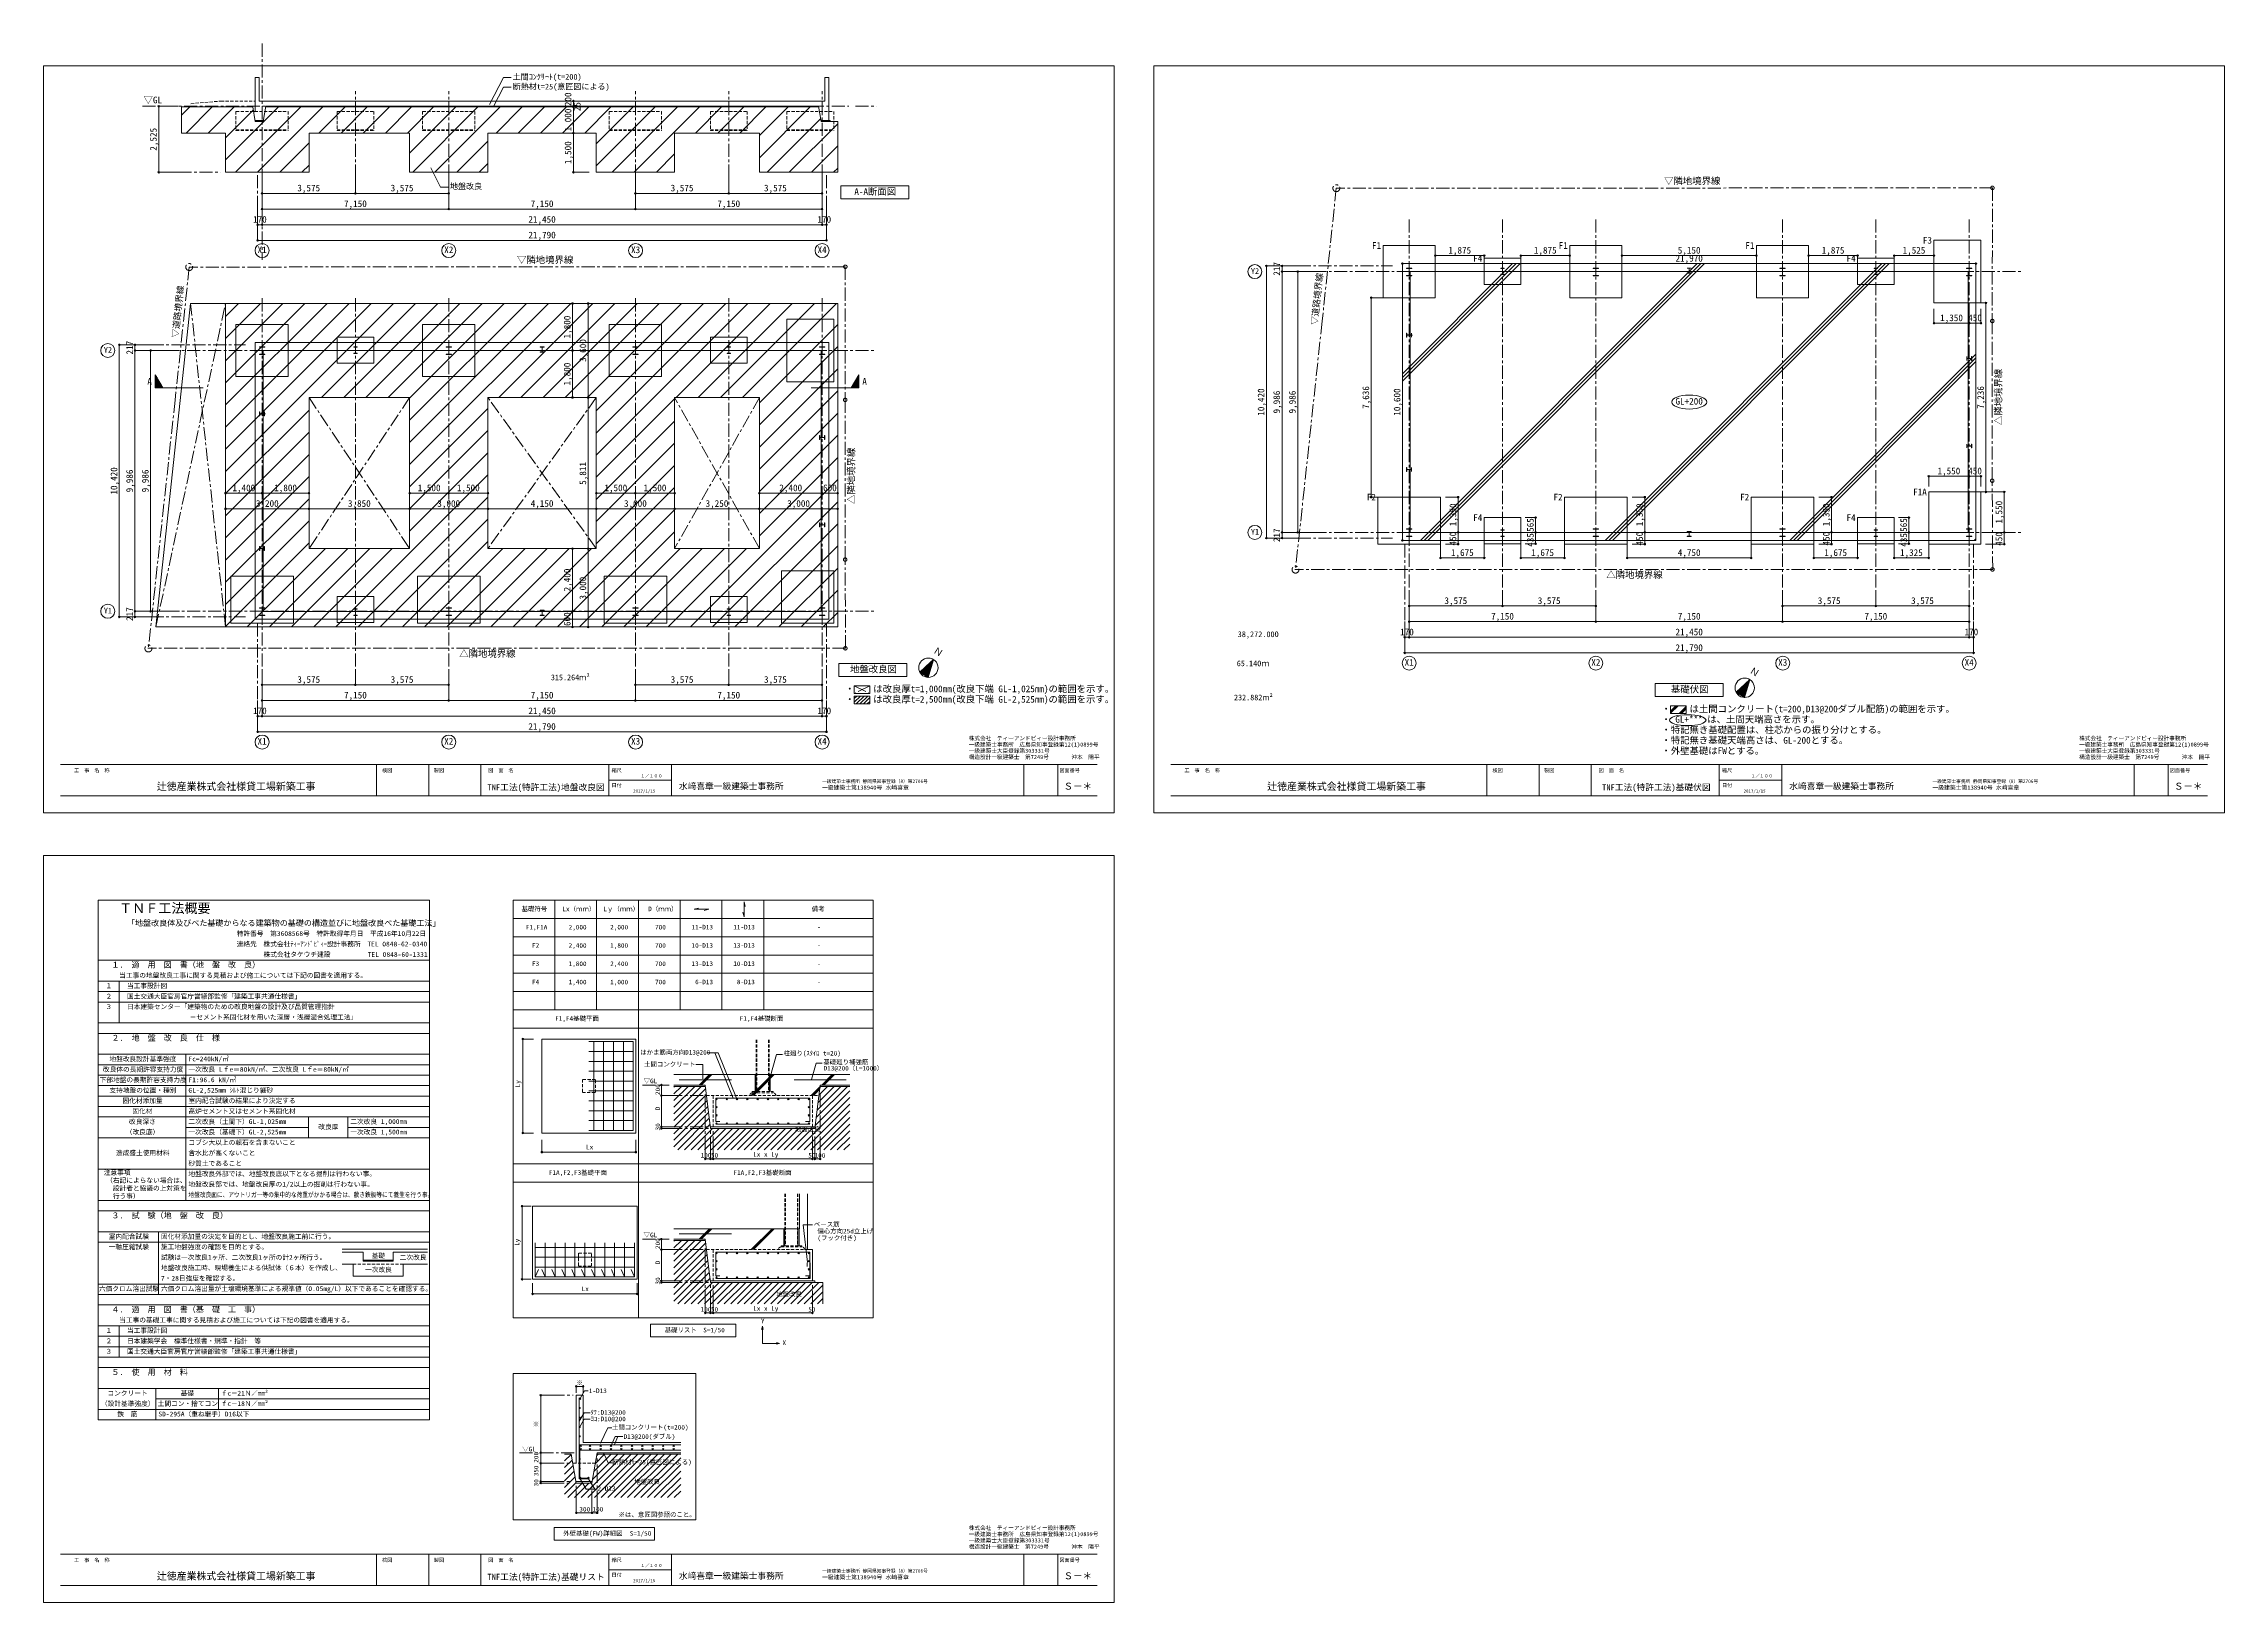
# Model space of a CAD drawing. Units: millimetres at full size, sheet at 1:100, with parts at 1:50. Extents: x -41329 to 42203, y -29220 to 30473.
import ezdxf
from ezdxf.enums import TextEntityAlignment as Align

# ---------------------------------------------------------------- set-up
doc = ezdxf.new("R2010")
doc.units = ezdxf.units.MM
doc.header["$LTSCALE"] = 100
doc.header["$PDMODE"] = 32
doc.header["$PDSIZE"] = 60
doc.linetypes.add('CHAIN1', pattern=[8, 5, -1, 1, -1])
doc.linetypes.add('DASHED1', pattern=[1.8, 1.2, -0.6])
for name, color, linetype, lineweight in [('0-0_0', 7, 'Continuous', 9), ('0-1_Defpoints', 3, 'Continuous', 13), ('0-2_一般', 7, 'Continuous', 18), ('0-3_寸法', 2, 'Continuous', 18), ('0-4_1-5 見掛り線', 7, 'CHAIN1', 9), ('0-5_1-9 予備ﾚｲﾔ1', 7, 'Continuous', 5), ('0-7_A', 7, 'Continuous', 5), ('0-8_DRAWING-FRAME', 4, 'Continuous', 5), ('0-9_DIM', 7, 'Continuous', 9), ('0-E_0-5 図面', 4, 'Continuous', 5), ('0-F_0-4 データ 0', 7, 'Continuous', 5), ('1-0_0-3 データ 0', 3, 'Continuous', 13), ('1-1_0-0 データ 0', 7, 'Continuous', 9), ('1-2_0-6 項目', 4, 'Continuous', 5), ('1-3', 3, 'Continuous', 13), ('1-7', 4, 'Continuous', 5), ('1-8', 7, 'Continuous', 9), ('1-9', 4, 'Continuous', 5), ('1-F', 7, 'Continuous', 13), ('2-0', 7, 'Continuous', 5), ('F-0', 7, 'Continuous', 18), ('F-F', 4, 'Continuous', 5)]:
    doc.layers.add(name, color=color, linetype=linetype, lineweight=lineweight)
doc.layers.add('F-2', color=7, linetype='Continuous')
doc.layers.add('F-7', color=7, linetype='Continuous')
doc.styles.add('ＭＳ ゴシック', font='')
doc.styles.get('ＭＳ ゴシック').set_extended_font_data('MS Gothic')

msp = doc.modelspace()

# ---------------------------------------------------------------- linework, layer by layer
at = {"layer": '0-0_0', "color": 3, "lineweight": 13}
for p, q in [((-33219.7, 29173.6), (-33069.7, 29173.6)), ((-33219.7, 27873.6), (-33219.7, 29173.6)), ((-33069.7, 28273.6), (-33069.7, 29173.6)), ((-11249.7, 29173.6), (-11399.7, 29173.6)), ((-11399.7, 28273.6), (-11399.7, 29173.6)), ((-11249.7, 27523.6), (-11249.7, 29173.6)), ((-36042.2, 28048.6), (-33319.7, 28048.6)), ((-36042.2, 27048.6), (-36042.2, 28048.6)), ((-33219.7, 27493.6), (-33319.7, 28048.6)), ((-33219.7, 27873.6), (-33288.1, 27873.6)), ((-33069.7, 28273.6), (-11399.7, 28273.6)), ((-32819.7, 28073.6), (-32919.7, 27493.6)), ((-32824, 28048.6), (-11645.3, 28048.6)), ((-32819.7, 28073.6), (-11649.7, 28073.6)), ((-11649.7, 28073.6), (-11549.7, 27493.6)), ((-32914.5, 27523.6), (-33225.1, 27523.6)), ((-33219.7, 27493.6), (-32919.7, 27493.6)), ((-27309.7, 27048.6), (-31159.7, 27048.6)), ((-27309.7, 27048.6), (-27309.7, 25548.6)), ((-24309.7, 27048.6), (-20159.7, 27048.6)), ((-20159.7, 27048.6), (-20159.7, 25548.6)), ((-17159.7, 27048.6), (-13909.7, 27048.6)), ((-17159.7, 27048.6), (-17159.7, 25548.6)), ((-13909.7, 27048.6), (-13909.7, 25548.6)), ((-11199.7, 27523.6), (-11554.8, 27523.6)), ((-10909.7, 27493.6), (-11549.7, 27493.6)), ((-11199.7, 27493.6), (-11199.7, 27523.6)), ((-10909.7, 27493.6), (-10909.7, 25548.6)), ((-17159.7, 25548.6), (-20159.7, 25548.6)), ((-10909.7, 25548.6), (-13909.7, 25548.6))]:
    msp.add_line(p, q, dxfattribs=at)
at = {"layer": '0-0_0', "color": 3, "linetype": 'DASHED1', "lineweight": 13}
for p, q in [((-33959.7, 27873.6), (-31959.7, 27873.6)), ((-33959.7, 27873.6), (-33959.7, 27143.6)), ((-31959.7, 27873.6), (-31959.7, 27143.6)), ((-30084.7, 27873.6), (-28684.7, 27873.6)), ((-30084.7, 27873.6), (-30084.7, 27143.6)), ((-28684.7, 27873.6), (-28684.7, 27143.6)), ((-26809.7, 27873.6), (-24809.7, 27873.6)), ((-26809.7, 27873.6), (-26809.7, 27143.6)), ((-24809.7, 27873.6), (-24809.7, 27143.6)), ((-19659.7, 27873.6), (-17659.7, 27873.6)), ((-19659.7, 27873.6), (-19659.7, 27143.6)), ((-17659.7, 27873.6), (-17659.7, 27143.6)), ((-15784.7, 27873.6), (-14384.7, 27873.6)), ((-15784.7, 27873.6), (-15784.7, 27143.6)), ((-14384.7, 27873.6), (-14384.7, 27143.6)), ((-12859.7, 27873.6), (-11059.7, 27873.6)), ((-12859.7, 27873.6), (-12859.7, 27143.6)), ((-11059.7, 27873.6), (-11059.7, 27143.6)), ((-33959.7, 27173.6), (-31959.7, 27173.6)), ((-33959.7, 27143.6), (-31959.7, 27143.6)), ((-30084.7, 27173.6), (-28684.7, 27173.6)), ((-30084.7, 27143.6), (-28684.7, 27143.6)), ((-26809.7, 27173.6), (-24809.7, 27173.6)), ((-26809.7, 27143.6), (-24809.7, 27143.6)), ((-19659.7, 27173.6), (-17659.7, 27173.6)), ((-19659.7, 27143.6), (-17659.7, 27143.6)), ((-15784.7, 27173.6), (-14384.7, 27173.6)), ((-15784.7, 27143.6), (-14384.7, 27143.6)), ((-12859.7, 27173.6), (-11059.7, 27173.6)), ((-12859.7, 27143.6), (-11059.7, 27143.6))]:
    msp.add_line(p, q, dxfattribs=at)
at = {"layer": '0-0_0'}
for p, q in [((10877.9, 21877.9), (11077.9, 21877.9)), ((10877.9, 21877.9), (10877.9, 21865.9)), ((10877.9, 21865.9), (10969.9, 21865.9)), ((10974.9, 21860.9), (10974.9, 21600.9)), ((10980.9, 21860.9), (10980.9, 21600.9)), ((10985.9, 21865.9), (11077.9, 21865.9)), ((11077.9, 21877.9), (11077.9, 21865.9)), ((14490.4, 21877.9), (14615.4, 21877.9)), ((14490.4, 21877.9), (14490.4, 21865.9)), ((14490.4, 21865.9), (14544.9, 21865.9)), ((14549.9, 21860.9), (14549.9, 21644.9)), ((14555.9, 21860.9), (14555.9, 21644.9)), ((14560.9, 21865.9), (14615.4, 21865.9)), ((14615.4, 21877.9), (14615.4, 21865.9)), ((18027.9, 21877.9), (18227.9, 21877.9)), ((18027.9, 21877.9), (18027.9, 21865.9)), ((18027.9, 21865.9), (18119.9, 21865.9)), ((18124.9, 21860.9), (18124.9, 21600.9)), ((18130.9, 21860.9), (18130.9, 21600.9)), ((18135.9, 21865.9), (18227.9, 21865.9)), ((18227.9, 21877.9), (18227.9, 21865.9)), ((21627.9, 21877.9), (21777.9, 21877.9)), ((21627.9, 21877.9), (21627.9, 21868.9)), ((21627.9, 21868.9), (21694.9, 21868.9)), ((21699.9, 21863.9), (21699.9, 21697.9)), ((21705.9, 21863.9), (21705.9, 21697.9)), ((21710.9, 21868.9), (21777.9, 21868.9)), ((21777.9, 21877.9), (21777.9, 21868.9)), ((25177.9, 21877.9), (25377.9, 21877.9)), ((25177.9, 21877.9), (25177.9, 21865.9)), ((25177.9, 21865.9), (25269.9, 21865.9)), ((25274.9, 21860.9), (25274.9, 21600.9)), ((25280.9, 21860.9), (25280.9, 21600.9)), ((25285.9, 21865.9), (25377.9, 21865.9)), ((25377.9, 21877.9), (25377.9, 21865.9)), ((28915.4, 21877.9), (28790.4, 21877.9)), ((28790.4, 21877.9), (28790.4, 21865.9)), ((28844.9, 21865.9), (28790.4, 21865.9)), ((28849.9, 21860.9), (28849.9, 21644.9)), ((28855.9, 21860.9), (28855.9, 21644.9)), ((28915.4, 21865.9), (28860.9, 21865.9)), ((28915.4, 21877.9), (28915.4, 21865.9)), ((32327.9, 21877.9), (32527.9, 21877.9)), ((32327.9, 21877.9), (32327.9, 21865.9)), ((32327.9, 21865.9), (32419.9, 21865.9)), ((32424.9, 21860.9), (32424.9, 21600.9)), ((32430.9, 21860.9), (32430.9, 21600.9)), ((32435.9, 21865.9), (32527.9, 21865.9)), ((32527.9, 21877.9), (32527.9, 21865.9)), ((10877.9, 21595.9), (10969.9, 21595.9)), ((10877.9, 21595.9), (10877.9, 21583.9)), ((10877.9, 21583.9), (11077.9, 21583.9)), ((10985.9, 21595.9), (11077.9, 21595.9)), ((11077.9, 21595.9), (11077.9, 21583.9)), ((14490.4, 21639.9), (14544.9, 21639.9)), ((14490.4, 21639.9), (14490.4, 21627.9)), ((14490.4, 21627.9), (14615.4, 21627.9)), ((14560.9, 21639.9), (14615.4, 21639.9)), ((14615.4, 21639.9), (14615.4, 21627.9)), ((18027.9, 21595.9), (18119.9, 21595.9)), ((18027.9, 21595.9), (18027.9, 21583.9)), ((18027.9, 21583.9), (18227.9, 21583.9)), ((18135.9, 21595.9), (18227.9, 21595.9)), ((18227.9, 21595.9), (18227.9, 21583.9)), ((21627.9, 21692.9), (21694.9, 21692.9)), ((21627.9, 21692.9), (21627.9, 21683.9)), ((21627.9, 21683.9), (21777.9, 21683.9)), ((21710.9, 21692.9), (21777.9, 21692.9)), ((21777.9, 21692.9), (21777.9, 21683.9)), ((25177.9, 21595.9), (25269.9, 21595.9)), ((25177.9, 21595.9), (25177.9, 21583.9)), ((25177.9, 21583.9), (25377.9, 21583.9)), ((25285.9, 21595.9), (25377.9, 21595.9)), ((25377.9, 21595.9), (25377.9, 21583.9)), ((28844.9, 21639.9), (28790.4, 21639.9)), ((28790.4, 21639.9), (28790.4, 21627.9)), ((28915.4, 21627.9), (28790.4, 21627.9)), ((28915.4, 21639.9), (28860.9, 21639.9)), ((28915.4, 21639.9), (28915.4, 21627.9)), ((32327.9, 21595.9), (32419.9, 21595.9)), ((32327.9, 21595.9), (32327.9, 21583.9)), ((32327.9, 21583.9), (32527.9, 21583.9)), ((32435.9, 21595.9), (32527.9, 21595.9)), ((32527.9, 21595.9), (32527.9, 21583.9)), ((10859.4, 19312.9), (11109.9, 19312.9)), ((10877.9, 19237.9), (10877.9, 19387.9)), ((10877.9, 19387.9), (10886.9, 19387.9)), ((10877.9, 19237.9), (10886.9, 19237.9)), ((10886.9, 19320.9), (10886.9, 19387.9)), ((10886.9, 19237.9), (10886.9, 19304.9)), ((10891.9, 19315.9), (11057.9, 19315.9)), ((10891.9, 19309.9), (11057.9, 19309.9)), ((11062.9, 19320.9), (11062.9, 19387.9)), ((11062.9, 19387.9), (11071.9, 19387.9)), ((11062.9, 19237.9), (11062.9, 19304.9)), ((11062.9, 19237.9), (11071.9, 19237.9)), ((11071.9, 19237.9), (11071.9, 19387.9)), ((-33059.7, 18857.5), (-32859.7, 18857.5)), ((-33059.7, 18857.5), (-33059.7, 18845.5)), ((-33059.7, 18845.5), (-32967.7, 18845.5)), ((-33059.7, 18575.5), (-32967.7, 18575.5)), ((-33059.7, 18575.5), (-33059.7, 18563.5)), ((-33059.7, 18563.5), (-32859.7, 18563.5)), ((-32962.7, 18840.5), (-32962.7, 18580.5)), ((-32956.7, 18840.5), (-32956.7, 18580.5)), ((-32951.7, 18845.5), (-32859.7, 18845.5)), ((-32951.7, 18575.5), (-32859.7, 18575.5)), ((-32859.7, 18857.5), (-32859.7, 18845.5)), ((-32859.7, 18575.5), (-32859.7, 18563.5)), ((-29447.2, 18857.5), (-29322.2, 18857.5)), ((-29447.2, 18857.5), (-29447.2, 18845.5)), ((-29447.2, 18845.5), (-29392.7, 18845.5)), ((-29447.2, 18619.5), (-29392.7, 18619.5)), ((-29447.2, 18619.5), (-29447.2, 18607.5)), ((-29447.2, 18607.5), (-29322.2, 18607.5)), ((-29387.7, 18840.5), (-29387.7, 18624.5)), ((-29381.7, 18840.5), (-29381.7, 18624.5)), ((-29376.7, 18845.5), (-29322.2, 18845.5)), ((-29376.7, 18619.5), (-29322.2, 18619.5)), ((-29322.2, 18857.5), (-29322.2, 18845.5)), ((-29322.2, 18619.5), (-29322.2, 18607.5)), ((-25909.7, 18857.5), (-25709.7, 18857.5)), ((-25909.7, 18857.5), (-25909.7, 18845.5)), ((-25909.7, 18845.5), (-25817.7, 18845.5)), ((-25909.7, 18575.5), (-25817.7, 18575.5)), ((-25909.7, 18575.5), (-25909.7, 18563.5)), ((-25909.7, 18563.5), (-25709.7, 18563.5)), ((-25812.7, 18840.5), (-25812.7, 18580.5)), ((-25806.7, 18840.5), (-25806.7, 18580.5)), ((-25801.7, 18845.5), (-25709.7, 18845.5)), ((-25801.7, 18575.5), (-25709.7, 18575.5)), ((-25709.7, 18857.5), (-25709.7, 18845.5)), ((-25709.7, 18575.5), (-25709.7, 18563.5)), ((-22309.7, 18857.5), (-22159.7, 18857.5)), ((-22309.7, 18857.5), (-22309.7, 18848.5)), ((-22309.7, 18848.5), (-22242.7, 18848.5)), ((-22309.7, 18672.5), (-22242.7, 18672.5)), ((-22309.7, 18672.5), (-22309.7, 18663.5)), ((-22309.7, 18663.5), (-22159.7, 18663.5)), ((-22237.7, 18843.5), (-22237.7, 18677.5)), ((-22231.7, 18843.5), (-22231.7, 18677.5)), ((-22226.7, 18848.5), (-22159.7, 18848.5)), ((-22226.7, 18672.5), (-22159.7, 18672.5)), ((-22159.7, 18857.5), (-22159.7, 18848.5)), ((-22159.7, 18672.5), (-22159.7, 18663.5)), ((-18759.7, 18857.5), (-18559.7, 18857.5)), ((-18759.7, 18857.5), (-18759.7, 18845.5)), ((-18759.7, 18845.5), (-18667.7, 18845.5)), ((-18759.7, 18575.5), (-18667.7, 18575.5)), ((-18759.7, 18575.5), (-18759.7, 18563.5)), ((-18759.7, 18563.5), (-18559.7, 18563.5)), ((-18662.7, 18840.5), (-18662.7, 18580.5)), ((-18656.7, 18840.5), (-18656.7, 18580.5)), ((-18651.7, 18845.5), (-18559.7, 18845.5)), ((-18651.7, 18575.5), (-18559.7, 18575.5)), ((-18559.7, 18857.5), (-18559.7, 18845.5)), ((-18559.7, 18575.5), (-18559.7, 18563.5)), ((-15022.2, 18857.5), (-15147.2, 18857.5)), ((-15147.2, 18857.5), (-15147.2, 18845.5)), ((-15092.7, 18845.5), (-15147.2, 18845.5)), ((-15092.7, 18619.5), (-15147.2, 18619.5)), ((-15147.2, 18619.5), (-15147.2, 18607.5)), ((-15022.2, 18607.5), (-15147.2, 18607.5)), ((-15087.7, 18840.5), (-15087.7, 18624.5)), ((-15081.7, 18840.5), (-15081.7, 18624.5)), ((-15022.2, 18845.5), (-15076.7, 18845.5)), ((-15022.2, 18619.5), (-15076.7, 18619.5)), ((-15022.2, 18857.5), (-15022.2, 18845.5)), ((-15022.2, 18619.5), (-15022.2, 18607.5)), ((-11609.7, 18857.5), (-11409.7, 18857.5)), ((-11609.7, 18857.5), (-11609.7, 18845.5)), ((-11609.7, 18845.5), (-11517.7, 18845.5)), ((-11609.7, 18575.5), (-11517.7, 18575.5)), ((-11609.7, 18575.5), (-11609.7, 18563.5)), ((-11609.7, 18563.5), (-11409.7, 18563.5)), ((-11512.7, 18840.5), (-11512.7, 18580.5)), ((-11506.7, 18840.5), (-11506.7, 18580.5)), ((-11501.7, 18845.5), (-11409.7, 18845.5)), ((-11501.7, 18575.5), (-11409.7, 18575.5)), ((-11409.7, 18857.5), (-11409.7, 18845.5)), ((-11409.7, 18575.5), (-11409.7, 18563.5)), ((32333.9, 18337.9), (32333.9, 18487.9)), ((32333.9, 18487.9), (32342.9, 18487.9)), ((32342.9, 18420.9), (32342.9, 18487.9)), ((32342.9, 18337.9), (32342.9, 18404.9)), ((32347.9, 18415.9), (32513.9, 18415.9)), ((32347.9, 18409.9), (32513.9, 18409.9)), ((32518.9, 18420.9), (32518.9, 18487.9)), ((32518.9, 18487.9), (32527.9, 18487.9)), ((32518.9, 18337.9), (32518.9, 18404.9)), ((32527.9, 18337.9), (32527.9, 18487.9)), ((32333.9, 18337.9), (32342.9, 18337.9)), ((32518.9, 18337.9), (32527.9, 18337.9)), ((-33078.2, 16292.5), (-32827.7, 16292.5)), ((-33059.7, 16217.5), (-33059.7, 16367.5)), ((-33059.7, 16367.5), (-33050.7, 16367.5)), ((-33059.7, 16217.5), (-33050.7, 16217.5)), ((-33050.7, 16300.5), (-33050.7, 16367.5)), ((-33050.7, 16217.5), (-33050.7, 16284.5)), ((-33045.7, 16295.5), (-32879.7, 16295.5)), ((-33045.7, 16289.5), (-32879.7, 16289.5)), ((-32874.7, 16300.5), (-32874.7, 16367.5)), ((-32874.7, 16367.5), (-32865.7, 16367.5)), ((-32874.7, 16217.5), (-32874.7, 16284.5)), ((-32874.7, 16217.5), (-32865.7, 16217.5)), ((-32865.7, 16217.5), (-32865.7, 16367.5)), ((-11603.7, 15317.5), (-11603.7, 15467.5)), ((-11603.7, 15467.5), (-11594.7, 15467.5)), ((-11603.7, 15317.5), (-11594.7, 15317.5)), ((-11594.7, 15400.5), (-11594.7, 15467.5)), ((-11594.7, 15317.5), (-11594.7, 15384.5)), ((-11589.7, 15395.5), (-11423.7, 15395.5)), ((-11589.7, 15389.5), (-11423.7, 15389.5)), ((-11418.7, 15400.5), (-11418.7, 15467.5)), ((-11418.7, 15467.5), (-11409.7, 15467.5)), ((-11418.7, 15317.5), (-11418.7, 15384.5)), ((-11418.7, 15317.5), (-11409.7, 15317.5)), ((-11409.7, 15317.5), (-11409.7, 15467.5)), ((32333.9, 15137.9), (32333.9, 14987.9)), ((32333.9, 15137.9), (32342.9, 15137.9)), ((32342.9, 15137.9), (32342.9, 15070.9)), ((32342.9, 15054.9), (32342.9, 14987.9)), ((32347.9, 15065.9), (32513.9, 15065.9)), ((32347.9, 15059.9), (32513.9, 15059.9)), ((32518.9, 15137.9), (32518.9, 15070.9)), ((32518.9, 15137.9), (32527.9, 15137.9)), ((32518.9, 15054.9), (32518.9, 14987.9)), ((32527.9, 15137.9), (32527.9, 14987.9)), ((10877.9, 14237.9), (10877.9, 14087.9)), ((10877.9, 14237.9), (10886.9, 14237.9)), ((10886.9, 14237.9), (10886.9, 14170.9)), ((11062.9, 14237.9), (11062.9, 14170.9)), ((11062.9, 14237.9), (11071.9, 14237.9)), ((11071.9, 14237.9), (11071.9, 14087.9)), ((32333.9, 14987.9), (32342.9, 14987.9)), ((32518.9, 14987.9), (32527.9, 14987.9)), ((10877.9, 14087.9), (10886.9, 14087.9)), ((10886.9, 14154.9), (10886.9, 14087.9)), ((10891.9, 14165.9), (11057.9, 14165.9)), ((10891.9, 14159.9), (11057.9, 14159.9)), ((11062.9, 14154.9), (11062.9, 14087.9)), ((11062.9, 14087.9), (11071.9, 14087.9)), ((-11603.7, 12117.5), (-11603.7, 11967.5)), ((-11603.7, 12117.5), (-11594.7, 12117.5)), ((-11603.7, 11967.5), (-11594.7, 11967.5)), ((-11594.7, 12117.5), (-11594.7, 12050.5)), ((-11594.7, 12034.5), (-11594.7, 11967.5)), ((-11589.7, 12045.5), (-11423.7, 12045.5)), ((-11589.7, 12039.5), (-11423.7, 12039.5)), ((-11418.7, 12117.5), (-11418.7, 12050.5)), ((-11418.7, 12117.5), (-11409.7, 12117.5)), ((-11418.7, 12034.5), (-11418.7, 11967.5)), ((-11418.7, 11967.5), (-11409.7, 11967.5)), ((-11409.7, 12117.5), (-11409.7, 11967.5)), ((10877.9, 11891.9), (11077.9, 11891.9)), ((10877.9, 11879.9), (10877.9, 11891.9)), ((10877.9, 11879.9), (10969.9, 11879.9)), ((10974.9, 11614.9), (10974.9, 11874.9)), ((10980.9, 11614.9), (10980.9, 11874.9)), ((10985.9, 11879.9), (11077.9, 11879.9)), ((11077.9, 11879.9), (11077.9, 11891.9)), ((14490.4, 11847.9), (14615.4, 11847.9)), ((14490.4, 11835.9), (14490.4, 11847.9)), ((14490.4, 11835.9), (14544.9, 11835.9)), ((14549.9, 11614.9), (14549.9, 11830.9)), ((14555.9, 11614.9), (14555.9, 11830.9)), ((14560.9, 11835.9), (14615.4, 11835.9)), ((14615.4, 11835.9), (14615.4, 11847.9)), ((18027.9, 11891.9), (18227.9, 11891.9)), ((18027.9, 11879.9), (18027.9, 11891.9)), ((18027.9, 11879.9), (18119.9, 11879.9)), ((18124.9, 11614.9), (18124.9, 11874.9)), ((18130.9, 11614.9), (18130.9, 11874.9)), ((18135.9, 11879.9), (18227.9, 11879.9)), ((18227.9, 11879.9), (18227.9, 11891.9)), ((21627.9, 11791.9), (21777.9, 11791.9)), ((21627.9, 11782.9), (21627.9, 11791.9)), ((21627.9, 11782.9), (21694.9, 11782.9)), ((21699.9, 11611.9), (21699.9, 11777.9)), ((21705.9, 11611.9), (21705.9, 11777.9)), ((21710.9, 11782.9), (21777.9, 11782.9)), ((21777.9, 11782.9), (21777.9, 11791.9)), ((25177.9, 11891.9), (25377.9, 11891.9)), ((25177.9, 11879.9), (25177.9, 11891.9)), ((25177.9, 11879.9), (25269.9, 11879.9)), ((25274.9, 11614.9), (25274.9, 11874.9)), ((25280.9, 11614.9), (25280.9, 11874.9)), ((25285.9, 11879.9), (25377.9, 11879.9)), ((25377.9, 11879.9), (25377.9, 11891.9)), ((28915.4, 11847.9), (28790.4, 11847.9)), ((28790.4, 11835.9), (28790.4, 11847.9)), ((28844.9, 11835.9), (28790.4, 11835.9)), ((28849.9, 11614.9), (28849.9, 11830.9)), ((28855.9, 11614.9), (28855.9, 11830.9)), ((28915.4, 11835.9), (28860.9, 11835.9)), ((28915.4, 11835.9), (28915.4, 11847.9)), ((32327.9, 11891.9), (32527.9, 11891.9)), ((32327.9, 11879.9), (32327.9, 11891.9)), ((32327.9, 11879.9), (32419.9, 11879.9)), ((32424.9, 11614.9), (32424.9, 11874.9)), ((32430.9, 11614.9), (32430.9, 11874.9)), ((32435.9, 11879.9), (32527.9, 11879.9)), ((32527.9, 11879.9), (32527.9, 11891.9)), ((-33059.7, 11217.5), (-33059.7, 11067.5)), ((-33059.7, 11217.5), (-33050.7, 11217.5)), ((-33059.7, 11067.5), (-33050.7, 11067.5)), ((-33050.7, 11217.5), (-33050.7, 11150.5)), ((-33050.7, 11134.5), (-33050.7, 11067.5)), ((-33045.7, 11145.5), (-32879.7, 11145.5)), ((-33045.7, 11139.5), (-32879.7, 11139.5)), ((-32874.7, 11217.5), (-32874.7, 11150.5)), ((-32874.7, 11217.5), (-32865.7, 11217.5)), ((-32874.7, 11134.5), (-32874.7, 11067.5)), ((-32874.7, 11067.5), (-32865.7, 11067.5)), ((-32865.7, 11217.5), (-32865.7, 11067.5)), ((10877.9, 11609.9), (10969.9, 11609.9)), ((10877.9, 11597.9), (10877.9, 11609.9)), ((10877.9, 11597.9), (11077.9, 11597.9)), ((10985.9, 11609.9), (11077.9, 11609.9)), ((11077.9, 11597.9), (11077.9, 11609.9)), ((14490.4, 11609.9), (14544.9, 11609.9)), ((14490.4, 11597.9), (14490.4, 11609.9)), ((14490.4, 11597.9), (14615.4, 11597.9)), ((14560.9, 11609.9), (14615.4, 11609.9)), ((14615.4, 11597.9), (14615.4, 11609.9)), ((18027.9, 11609.9), (18119.9, 11609.9)), ((18027.9, 11597.9), (18027.9, 11609.9)), ((18027.9, 11597.9), (18227.9, 11597.9)), ((18135.9, 11609.9), (18227.9, 11609.9)), ((18227.9, 11597.9), (18227.9, 11609.9)), ((21627.9, 11606.9), (21694.9, 11606.9)), ((21627.9, 11597.9), (21627.9, 11606.9)), ((21627.9, 11597.9), (21777.9, 11597.9)), ((21710.9, 11606.9), (21777.9, 11606.9)), ((21777.9, 11597.9), (21777.9, 11606.9)), ((25177.9, 11609.9), (25269.9, 11609.9)), ((25177.9, 11597.9), (25177.9, 11609.9)), ((25177.9, 11597.9), (25377.9, 11597.9)), ((25285.9, 11609.9), (25377.9, 11609.9)), ((25377.9, 11597.9), (25377.9, 11609.9)), ((28844.9, 11609.9), (28790.4, 11609.9)), ((28790.4, 11597.9), (28790.4, 11609.9)), ((28915.4, 11597.9), (28790.4, 11597.9)), ((28915.4, 11609.9), (28860.9, 11609.9)), ((28915.4, 11597.9), (28915.4, 11609.9)), ((32327.9, 11609.9), (32419.9, 11609.9)), ((32327.9, 11597.9), (32327.9, 11609.9)), ((32327.9, 11597.9), (32527.9, 11597.9)), ((32435.9, 11609.9), (32527.9, 11609.9)), ((32527.9, 11597.9), (32527.9, 11609.9)), ((-33059.7, 8871.5), (-32859.7, 8871.5)), ((-33059.7, 8859.5), (-33059.7, 8871.5)), ((-33059.7, 8859.5), (-32967.7, 8859.5)), ((-33059.7, 8589.5), (-32967.7, 8589.5)), ((-33059.7, 8577.5), (-33059.7, 8589.5)), ((-33059.7, 8577.5), (-32859.7, 8577.5)), ((-32962.7, 8594.5), (-32962.7, 8854.5)), ((-32956.7, 8594.5), (-32956.7, 8854.5)), ((-32951.7, 8859.5), (-32859.7, 8859.5)), ((-32951.7, 8589.5), (-32859.7, 8589.5)), ((-32859.7, 8859.5), (-32859.7, 8871.5)), ((-32859.7, 8577.5), (-32859.7, 8589.5)), ((-29447.2, 8827.5), (-29322.2, 8827.5)), ((-29447.2, 8815.5), (-29447.2, 8827.5)), ((-29447.2, 8815.5), (-29392.7, 8815.5)), ((-29447.2, 8589.5), (-29392.7, 8589.5)), ((-29447.2, 8577.5), (-29447.2, 8589.5)), ((-29447.2, 8577.5), (-29322.2, 8577.5)), ((-29387.7, 8594.5), (-29387.7, 8810.5)), ((-29381.7, 8594.5), (-29381.7, 8810.5)), ((-29376.7, 8815.5), (-29322.2, 8815.5)), ((-29376.7, 8589.5), (-29322.2, 8589.5)), ((-29322.2, 8815.5), (-29322.2, 8827.5)), ((-29322.2, 8577.5), (-29322.2, 8589.5)), ((-25909.7, 8871.5), (-25709.7, 8871.5)), ((-25909.7, 8859.5), (-25909.7, 8871.5)), ((-25909.7, 8859.5), (-25817.7, 8859.5)), ((-25909.7, 8589.5), (-25817.7, 8589.5)), ((-25909.7, 8577.5), (-25909.7, 8589.5)), ((-25909.7, 8577.5), (-25709.7, 8577.5)), ((-25812.7, 8594.5), (-25812.7, 8854.5)), ((-25806.7, 8594.5), (-25806.7, 8854.5)), ((-25801.7, 8859.5), (-25709.7, 8859.5)), ((-25801.7, 8589.5), (-25709.7, 8589.5)), ((-25709.7, 8859.5), (-25709.7, 8871.5)), ((-25709.7, 8577.5), (-25709.7, 8589.5)), ((-22309.7, 8771.5), (-22159.7, 8771.5)), ((-22309.7, 8762.5), (-22309.7, 8771.5)), ((-22309.7, 8762.5), (-22242.7, 8762.5)), ((-22309.7, 8586.5), (-22242.7, 8586.5)), ((-22309.7, 8577.5), (-22309.7, 8586.5)), ((-22309.7, 8577.5), (-22159.7, 8577.5)), ((-22237.7, 8591.5), (-22237.7, 8757.5)), ((-22231.7, 8591.5), (-22231.7, 8757.5)), ((-22226.7, 8762.5), (-22159.7, 8762.5)), ((-22226.7, 8586.5), (-22159.7, 8586.5)), ((-22159.7, 8762.5), (-22159.7, 8771.5)), ((-22159.7, 8577.5), (-22159.7, 8586.5)), ((-18759.7, 8871.5), (-18559.7, 8871.5)), ((-18759.7, 8859.5), (-18759.7, 8871.5)), ((-18759.7, 8859.5), (-18667.7, 8859.5)), ((-18759.7, 8589.5), (-18667.7, 8589.5)), ((-18759.7, 8577.5), (-18759.7, 8589.5)), ((-18759.7, 8577.5), (-18559.7, 8577.5)), ((-18662.7, 8594.5), (-18662.7, 8854.5)), ((-18656.7, 8594.5), (-18656.7, 8854.5)), ((-18651.7, 8859.5), (-18559.7, 8859.5)), ((-18651.7, 8589.5), (-18559.7, 8589.5)), ((-18559.7, 8859.5), (-18559.7, 8871.5)), ((-18559.7, 8577.5), (-18559.7, 8589.5)), ((-15022.2, 8827.5), (-15147.2, 8827.5)), ((-15147.2, 8815.5), (-15147.2, 8827.5)), ((-15092.7, 8815.5), (-15147.2, 8815.5)), ((-15092.7, 8589.5), (-15147.2, 8589.5)), ((-15147.2, 8577.5), (-15147.2, 8589.5)), ((-15022.2, 8577.5), (-15147.2, 8577.5)), ((-15087.7, 8594.5), (-15087.7, 8810.5)), ((-15081.7, 8594.5), (-15081.7, 8810.5)), ((-15022.2, 8815.5), (-15076.7, 8815.5)), ((-15022.2, 8589.5), (-15076.7, 8589.5)), ((-15022.2, 8815.5), (-15022.2, 8827.5)), ((-15022.2, 8577.5), (-15022.2, 8589.5)), ((-11609.7, 8871.5), (-11409.7, 8871.5)), ((-11609.7, 8859.5), (-11609.7, 8871.5)), ((-11609.7, 8859.5), (-11517.7, 8859.5)), ((-11609.7, 8589.5), (-11517.7, 8589.5)), ((-11609.7, 8577.5), (-11609.7, 8589.5)), ((-11609.7, 8577.5), (-11409.7, 8577.5)), ((-11512.7, 8594.5), (-11512.7, 8854.5)), ((-11506.7, 8594.5), (-11506.7, 8854.5)), ((-11501.7, 8859.5), (-11409.7, 8859.5)), ((-11501.7, 8589.5), (-11409.7, 8589.5)), ((-11409.7, 8859.5), (-11409.7, 8871.5)), ((-11409.7, 8577.5), (-11409.7, 8589.5))]:
    msp.add_line(p, q, dxfattribs=at)
at = {"layer": '0-0_0', "color": 3, "lineweight": 13}
for points in [[(-36042.2, 27048.6), (-34359.7, 27048.6), (-34359.7, 25548.6)], [(-31159.7, 27048.6), (-31159.7, 25548.6), (-34359.7, 25548.6)], [(-24309.7, 27048.6), (-24309.7, 25548.6), (-27309.7, 25548.6)]]:
    msp.add_lwpolyline(points, dxfattribs=at)
at = {"layer": '0-0_0'}
for centre, start, end in [((10969.9, 21860.9), 0, 90), ((10985.9, 21860.9), 90, 180), ((14544.9, 21860.9), 0, 90), ((14560.9, 21860.9), 90, 180), ((18119.9, 21860.9), 0, 90), ((18135.9, 21860.9), 90, 180), ((21694.9, 21863.9), 0, 90), ((21710.9, 21863.9), 90, 180), ((25269.9, 21860.9), 0, 90), ((25285.9, 21860.9), 90, 180), ((28844.9, 21860.9), 0, 90), ((28860.9, 21860.9), 90, 180), ((32419.9, 21860.9), 0, 90), ((32435.9, 21860.9), 90, 180), ((10969.9, 21600.9), 270, 0), ((10985.9, 21600.9), 180, 270), ((14544.9, 21644.9), 270, 0), ((14560.9, 21644.9), 180, 270), ((18119.9, 21600.9), 270, 0), ((18135.9, 21600.9), 180, 270), ((21694.9, 21697.9), 270, 0), ((21710.9, 21697.9), 180, 270), ((25269.9, 21600.9), 270, 0), ((25285.9, 21600.9), 180, 270), ((28844.9, 21644.9), 270, 0), ((28860.9, 21644.9), 180, 270), ((32419.9, 21600.9), 270, 0), ((32435.9, 21600.9), 180, 270), ((10891.9, 19320.9), 180, 270), ((10891.9, 19304.9), 90, 180), ((11057.9, 19320.9), 270, 0), ((11057.9, 19304.9), 0, 90), ((-32967.7, 18840.5), 0, 90), ((-32967.7, 18580.5), 270, 0), ((-32951.7, 18840.5), 90, 180), ((-32951.7, 18580.5), 180, 270), ((-29392.7, 18840.5), 0, 90), ((-29392.7, 18624.5), 270, 0), ((-29376.7, 18840.5), 90, 180), ((-29376.7, 18624.5), 180, 270), ((-25817.7, 18840.5), 0, 90), ((-25817.7, 18580.5), 270, 0), ((-25801.7, 18840.5), 90, 180), ((-25801.7, 18580.5), 180, 270), ((-22242.7, 18843.5), 0, 90), ((-22242.7, 18677.5), 270, 0), ((-22226.7, 18843.5), 90, 180), ((-22226.7, 18677.5), 180, 270), ((-18667.7, 18840.5), 0, 90), ((-18667.7, 18580.5), 270, 0), ((-18651.7, 18840.5), 90, 180), ((-18651.7, 18580.5), 180, 270), ((-15092.7, 18840.5), 0, 90), ((-15092.7, 18624.5), 270, 0), ((-15076.7, 18840.5), 90, 180), ((-15076.7, 18624.5), 180, 270), ((-11517.7, 18840.5), 0, 90), ((-11517.7, 18580.5), 270, 0), ((-11501.7, 18840.5), 90, 180), ((-11501.7, 18580.5), 180, 270), ((32347.9, 18420.9), 180, 270), ((32347.9, 18404.9), 90, 180), ((32513.9, 18420.9), 270, 0), ((32513.9, 18404.9), 0, 90), ((-33045.7, 16300.5), 180, 270), ((-33045.7, 16284.5), 90, 180), ((-32879.7, 16300.5), 270, 0), ((-32879.7, 16284.5), 0, 90), ((-11589.7, 15400.5), 180, 270), ((-11589.7, 15384.5), 90, 180), ((-11423.7, 15400.5), 270, 0), ((-11423.7, 15384.5), 0, 90), ((32347.9, 15070.9), 180, 270), ((32347.9, 15054.9), 90, 180), ((32513.9, 15070.9), 270, 0), ((32513.9, 15054.9), 0, 90), ((10891.9, 14170.9), 180, 270), ((10891.9, 14154.9), 90, 180), ((11057.9, 14170.9), 270, 0), ((11057.9, 14154.9), 0, 90), ((-11589.7, 12050.5), 180, 270), ((-11589.7, 12034.5), 90, 180), ((-11423.7, 12050.5), 270, 0), ((-11423.7, 12034.5), 0, 90), ((10969.9, 11874.9), 0, 90), ((10985.9, 11874.9), 90, 180), ((14544.9, 11830.9), 0, 90), ((14560.9, 11830.9), 90, 180), ((18119.9, 11874.9), 0, 90), ((18135.9, 11874.9), 90, 180), ((21694.9, 11777.9), 0, 90), ((21710.9, 11777.9), 90, 180), ((25269.9, 11874.9), 0, 90), ((25285.9, 11874.9), 90, 180), ((28844.9, 11830.9), 0, 90), ((28860.9, 11830.9), 90, 180), ((32419.9, 11874.9), 0, 90), ((32435.9, 11874.9), 90, 180), ((-33045.7, 11150.5), 180, 270), ((-33045.7, 11134.5), 90, 180), ((-32879.7, 11150.5), 270, 0), ((-32879.7, 11134.5), 0, 90), ((10969.9, 11614.9), 270, 0), ((10985.9, 11614.9), 180, 270), ((14544.9, 11614.9), 270, 0), ((14560.9, 11614.9), 180, 270), ((18119.9, 11614.9), 270, 0), ((18135.9, 11614.9), 180, 270), ((21694.9, 11611.9), 270, 0), ((21710.9, 11611.9), 180, 270), ((25269.9, 11614.9), 270, 0), ((25285.9, 11614.9), 180, 270), ((28844.9, 11614.9), 270, 0), ((28860.9, 11614.9), 180, 270), ((32419.9, 11614.9), 270, 0), ((32435.9, 11614.9), 180, 270), ((-32967.7, 8854.5), 0, 90), ((-32967.7, 8594.5), 270, 0), ((-32951.7, 8854.5), 90, 180), ((-32951.7, 8594.5), 180, 270), ((-29392.7, 8810.5), 0, 90), ((-29392.7, 8594.5), 270, 0), ((-29376.7, 8810.5), 90, 180), ((-29376.7, 8594.5), 180, 270), ((-25817.7, 8854.5), 0, 90), ((-25817.7, 8594.5), 270, 0), ((-25801.7, 8854.5), 90, 180), ((-25801.7, 8594.5), 180, 270), ((-22242.7, 8757.5), 0, 90), ((-22242.7, 8591.5), 270, 0), ((-22226.7, 8757.5), 90, 180), ((-22226.7, 8591.5), 180, 270), ((-18667.7, 8854.5), 0, 90), ((-18667.7, 8594.5), 270, 0), ((-18651.7, 8854.5), 90, 180), ((-18651.7, 8594.5), 180, 270), ((-15092.7, 8810.5), 0, 90), ((-15092.7, 8594.5), 270, 0), ((-15076.7, 8810.5), 90, 180), ((-15076.7, 8594.5), 180, 270), ((-11517.7, 8854.5), 0, 90), ((-11517.7, 8594.5), 270, 0), ((-11501.7, 8854.5), 90, 180), ((-11501.7, 8594.5), 180, 270)]:
    msp.add_arc(centre, 5, start, end, dxfattribs=at)
at = {"layer": '0-1_Defpoints'}
for p, q in [((10717.9, 22047.9), (32687.9, 22047.9)), ((10717.9, 11447.9), (10717.9, 22047.9)), ((32387.9, 21747.9), (11017.9, 21747.9)), ((32387.9, 11747.9), (32387.9, 21747.9)), ((32687.9, 11447.9), (32687.9, 22047.9)), ((10717.9, 11447.9), (32687.9, 11447.9))]:
    msp.add_line(p, q, dxfattribs=at)
at = {"layer": '0-1_Defpoints', "color": 7, "lineweight": 9}
for p, q in [((-33219.7, 19027.5), (-11249.7, 19027.5)), ((-33219.7, 8427.5), (-33219.7, 19027.5)), ((-11549.7, 18727.5), (-32919.7, 18727.5)), ((-11549.7, 8727.5), (-11549.7, 18727.5)), ((-11249.7, 8427.5), (-11249.7, 19027.5)), ((-33219.7, 8427.5), (-11249.7, 8427.5))]:
    msp.add_line(p, q, dxfattribs=at)
at = {"layer": '0-1_Defpoints'}
msp.add_lwpolyline([(11017.9, 21747.9), (11017.9, 11747.9), (32387.9, 11747.9)], dxfattribs=at)
at = {"layer": '0-1_Defpoints', "color": 7, "lineweight": 9}
msp.add_lwpolyline([(-32919.7, 18727.5), (-32919.7, 8727.5), (-11549.7, 8727.5)], dxfattribs=at)
at = {"layer": '0-2_一般', "color": 2}
for p, q in [((31077.9, 22940.9), (31077.9, 20540.9)), ((31077.9, 22940.9), (32877.9, 22940.9)), ((32877.9, 22940.9), (32877.9, 20540.9)), ((13852.9, 22252.9), (13852.9, 21252.9)), ((15252.9, 22252.9), (13852.9, 22252.9)), ((15252.9, 21252.9), (15252.9, 22252.9)), ((28152.9, 22252.9), (28152.9, 21252.9)), ((29552.9, 22252.9), (28152.9, 22252.9)), ((29552.9, 21252.9), (29552.9, 22252.9)), ((13852.9, 21252.9), (15252.9, 21252.9)), ((28152.9, 21252.9), (29552.9, 21252.9)), ((31077.9, 20540.9), (32877.9, 20540.9)), ((9777.9, 13104.9), (12177.9, 13104.9)), ((16927.9, 13104.9), (19327.9, 13104.9)), ((24077.9, 13104.9), (26477.9, 13104.9)), ((30877.9, 13304.9), (32877.9, 13304.9)), ((30877.9, 11304.9), (30877.9, 13304.9)), ((15252.9, 11319.9), (15252.9, 12319.9)), ((29552.9, 11319.9), (29552.9, 12319.9)), ((13852.9, 11319.9), (15252.9, 11319.9)), ((28152.9, 11319.9), (29552.9, 11319.9))]:
    msp.add_line(p, q, dxfattribs=at)
at = {"layer": '0-2_一般', "lineweight": 9}
for p, q in [((-30084.7, 19232.5), (-30084.7, 18232.5)), ((-28684.7, 19232.5), (-30084.7, 19232.5)), ((-28684.7, 18232.5), (-28684.7, 19232.5)), ((-15784.7, 19232.5), (-15784.7, 18232.5)), ((-14384.7, 19232.5), (-15784.7, 19232.5)), ((-14384.7, 18232.5), (-14384.7, 19232.5)), ((-12859.7, 19920.5), (-12859.7, 17520.5)), ((-12859.7, 19920.5), (-11059.7, 19920.5)), ((-11059.7, 19920.5), (-11059.7, 17520.5)), ((-30084.7, 18232.5), (-28684.7, 18232.5)), ((-15784.7, 18232.5), (-14384.7, 18232.5)), ((-12859.7, 17520.5), (-11059.7, 17520.5)), ((-34159.7, 10084.5), (-31759.7, 10084.5)), ((-27009.7, 10084.5), (-24609.7, 10084.5)), ((-19859.7, 10084.5), (-17459.7, 10084.5)), ((-13059.7, 10284.5), (-11059.7, 10284.5)), ((-13059.7, 8284.5), (-13059.7, 10284.5)), ((-28684.7, 8299.5), (-28684.7, 9299.5)), ((-14384.7, 8299.5), (-14384.7, 9299.5)), ((-30084.7, 8299.5), (-28684.7, 8299.5)), ((-15784.7, 8299.5), (-14384.7, 8299.5))]:
    msp.add_line(p, q, dxfattribs=at)
at = {"layer": '0-2_一般', "color": 2}
for points in [[(9977.9, 20740.9), (11977.9, 20740.9), (11977.9, 22740.9), (9977.9, 22740.9)], [(17127.9, 20740.9), (19127.9, 20740.9), (19127.9, 22740.9), (17127.9, 22740.9)], [(24277.9, 20740.9), (26277.9, 20740.9), (26277.9, 22740.9), (24277.9, 22740.9)], [(9777.9, 11304.9), (12177.9, 11304.9), (12177.9, 13104.9), (9777.9, 13104.9)], [(16927.9, 11304.9), (19327.9, 11304.9), (19327.9, 13104.9), (16927.9, 13104.9)], [(24077.9, 11304.9), (26477.9, 11304.9), (26477.9, 13104.9), (24077.9, 13104.9)]]:
    msp.add_lwpolyline(points, close=True, dxfattribs=at)
at = {"layer": '0-2_一般', "lineweight": 9}
for points in [[(-33959.7, 17720.5), (-31959.7, 17720.5), (-31959.7, 19720.5), (-33959.7, 19720.5)], [(-26809.7, 17720.5), (-24809.7, 17720.5), (-24809.7, 19720.5), (-26809.7, 19720.5)], [(-19659.7, 17720.5), (-17659.7, 17720.5), (-17659.7, 19720.5), (-19659.7, 19720.5)], [(-34159.7, 8284.5), (-31759.7, 8284.5), (-31759.7, 10084.5), (-34159.7, 10084.5)], [(-27009.7, 8284.5), (-24609.7, 8284.5), (-24609.7, 10084.5), (-27009.7, 10084.5)], [(-19859.7, 8284.5), (-17459.7, 8284.5), (-17459.7, 10084.5), (-19859.7, 10084.5)]]:
    msp.add_lwpolyline(points, close=True, dxfattribs=at)
at = {"layer": '0-2_一般', "color": 2}
for points in [[(30877.9, 11304.9), (32877.9, 11304.9), (32877.9, 13304.9)], [(15252.9, 12319.9), (13852.9, 12319.9), (13852.9, 11319.9)], [(29552.9, 12319.9), (28152.9, 12319.9), (28152.9, 11319.9)]]:
    msp.add_lwpolyline(points, dxfattribs=at)
at = {"layer": '0-2_一般', "lineweight": 9}
for points in [[(-13059.7, 8284.5), (-11059.7, 8284.5), (-11059.7, 10284.5)], [(-28684.7, 9299.5), (-30084.7, 9299.5), (-30084.7, 8299.5)], [(-14384.7, 9299.5), (-15784.7, 9299.5), (-15784.7, 8299.5)]]:
    msp.add_lwpolyline(points, dxfattribs=at)
at = {"layer": '0-3_寸法'}
for p, q in [((-36093.5, 16803.8), (-35698.6, 20520.5)), ((-10909.7, 20520.5), (-35698.6, 20520.5)), ((-34359.7, 20520.5), (-34359.7, 8134.5)), ((-10909.7, 20520.5), (-10909.7, 8134.5)), ((-37049.5, 17790.7), (-37051.8, 17792.9)), ((-37010.9, 17723.7), (-37051.8, 17764.6)), ((-36972.3, 17656.8), (-37051.8, 17736.3)), ((-36933.6, 17589.9), (-37051.8, 17708)), ((-36895, 17523), (-37051.8, 17679.8)), ((-36856.3, 17456), (-37051.8, 17651.5)), ((-36817.7, 17389.1), (-37051.8, 17623.2)), ((-36779.1, 17322.2), (-37051.8, 17594.9)), ((-36771.7, 17286.5), (-37051.8, 17566.6)), ((-10380, 17286.5), (-10099.9, 17566.6)), ((-10372.6, 17322.2), (-10099.9, 17594.9)), ((-10334, 17389.1), (-10099.9, 17623.2)), ((-10295.3, 17456), (-10099.9, 17651.5)), ((-10256.7, 17523), (-10099.9, 17679.8)), ((-10218.1, 17589.9), (-10099.9, 17708)), ((-10179.4, 17656.8), (-10099.9, 17736.3)), ((-10140.8, 17723.7), (-10099.9, 17764.6)), ((-10102.2, 17790.7), (-10099.9, 17792.9)), ((-36799.9, 17286.5), (-37051.8, 17538.3)), ((-36828.2, 17286.5), (-37051.8, 17510)), ((-36856.5, 17286.5), (-37051.8, 17481.8)), ((-36884.8, 17286.5), (-37051.8, 17453.5)), ((-36913.1, 17286.5), (-37051.8, 17425.2)), ((-36941.4, 17286.5), (-37051.8, 17396.9)), ((-36969.7, 17286.5), (-37051.8, 17368.6)), ((-36997.9, 17286.5), (-37051.8, 17340.3)), ((-37026.2, 17286.5), (-37051.8, 17312.1)), ((-35219.2, 17286.5), (-37051.8, 17286.5)), ((-36093.5, 16803.6), (-37027.3, 8134.5)), ((-31159.7, 16920.5), (-27309.7, 16920.5)), ((-31159.7, 11134.5), (-31159.7, 16920.5)), ((-27309.7, 16920.5), (-27309.7, 11134.5)), ((-24309.7, 16920.5), (-20159.7, 16920.5)), ((-24309.7, 16920.5), (-24309.7, 11134.5)), ((-20159.7, 16920.5), (-20159.7, 11134.5)), ((-17159.7, 16920.5), (-13909.7, 16920.5)), ((-13909.7, 16920.5), (-13909.7, 11134.5)), ((-11932.5, 17286.5), (-10099.9, 17286.5)), ((-10351.7, 17286.5), (-10099.9, 17538.3)), ((-10323.4, 17286.5), (-10099.9, 17510)), ((-10295.2, 17286.5), (-10099.9, 17481.8)), ((-10266.9, 17286.5), (-10099.9, 17453.5)), ((-10238.6, 17286.5), (-10099.9, 17425.2)), ((-10210.3, 17286.5), (-10099.9, 17396.9)), ((-10182, 17286.5), (-10099.9, 17368.6)), ((-10153.7, 17286.5), (-10099.9, 17340.3)), ((-10125.5, 17286.5), (-10099.9, 17312.1)), ((-31159.7, 11134.5), (-27309.7, 11134.5)), ((-24309.7, 11134.5), (-20159.7, 11134.5)), ((-10909.7, 8134.5), (-37027.3, 8134.5))]:
    msp.add_line(p, q, dxfattribs=at)
for points in [[(-37051.8, 17286.5), (-37051.8, 17794.5), (-36758.5, 17286.5)], [(-10099.9, 17286.5), (-10099.9, 17794.5), (-10393.2, 17286.5)], [(-17159.7, 16920.5), (-17159.7, 11134.5), (-13909.7, 11134.5)]]:
    msp.add_lwpolyline(points, dxfattribs=at)
at = {"layer": '0-4_1-5 見掛り線'}
for p, q in [((-37027.3, 8134.5), (-34359.7, 20520.5)), ((-34359.7, 8134.5), (-35698.6, 20520.5)), ((-27309.7, 16920.5), (-31159.7, 11134.5)), ((-31159.7, 16920.5), (-27309.7, 11134.5)), ((-20159.7, 16920.5), (-24309.7, 11134.5)), ((-20159.7, 11134.5), (-24309.7, 16920.5)), ((-13909.7, 16920.5), (-17159.7, 11134.5)), ((-13909.7, 11134.5), (-17159.7, 16920.5))]:
    msp.add_line(p, q, dxfattribs=at)
at = {"layer": '0-5_1-9 予備ﾚｲﾔ1', "color": 4}
for p, q in [((10717.9, 22047.9), (32687.9, 22047.9)), ((10717.9, 22047.9), (10717.9, 11447.9)), ((11977.9, 22354.6), (13852.9, 22354.6)), ((11977.9, 22354.6), (11977.9, 22264.5)), ((13852.9, 22354.6), (13852.9, 22264.5)), ((15252.9, 22354.6), (17127.9, 22354.6)), ((15252.9, 22354.6), (15252.9, 22264.5)), ((17127.9, 22354.6), (17127.9, 22264.5)), ((19127.9, 22354.6), (24277.9, 22354.6)), ((19127.9, 22354.6), (19127.9, 22264.5)), ((24277.9, 22354.6), (24277.9, 22264.5)), ((26277.9, 22354.6), (28152.9, 22354.6)), ((26277.9, 22354.6), (26277.9, 22264.5)), ((28152.9, 22354.6), (28152.9, 22264.5)), ((29552.9, 22354.6), (31077.9, 22354.6)), ((29552.9, 22354.6), (29552.9, 22264.5)), ((31077.9, 22354.6), (31077.9, 22264.5)), ((9520.6, 20740.9), (9520.6, 13104.9)), ((9520.6, 20740.9), (10332.3, 20740.9)), ((33071.1, 20540.9), (32773.5, 20540.9)), ((33071.1, 20540.9), (33071.1, 13304.9)), ((9520.6, 13104.9), (10332.3, 13104.9)), ((33071.1, 13304.9), (32773.5, 13304.9)), ((12177.9, 10777.3), (12177.9, 11345.5)), ((13852.9, 10777.3), (13852.9, 11345.5)), ((15252.9, 10777.3), (15252.9, 11345.5)), ((16927.9, 10777.3), (16927.9, 11345.5)), ((19327.9, 10777.3), (19327.9, 11345.5)), ((24077.9, 10777.3), (24077.9, 11345.5)), ((26477.9, 10777.3), (26477.9, 11345.5)), ((28152.9, 10777.3), (28152.9, 11345.5)), ((29552.9, 10777.3), (29552.9, 11345.5)), ((30877.9, 10777.3), (30877.9, 11345.5)), ((12177.9, 10777.3), (13852.9, 10777.3)), ((15252.9, 10777.3), (16927.9, 10777.3)), ((19327.9, 10777.3), (24077.9, 10777.3)), ((26477.9, 10777.3), (28152.9, 10777.3)), ((29552.9, 10777.3), (30877.9, 10777.3))]:
    msp.add_line(p, q, dxfattribs=at)
at = {"layer": '0-5_1-9 予備ﾚｲﾔ1'}
for p in [(10717.9, 22047.9), (11977.9, 22354.6), (13852.9, 22354.6), (15252.9, 22354.6), (17127.9, 22354.6), (19127.9, 22354.6), (24277.9, 22354.6), (26277.9, 22354.6), (28152.9, 22354.6), (29552.9, 22354.6), (31077.9, 22354.6), (32687.9, 22047.9), (9520.6, 20740.9), (33071.1, 20540.9), (9520.6, 13104.9), (33071.1, 13304.9), (10717.9, 11447.9), (12177.9, 10777.3), (13852.9, 10777.3), (15252.9, 10777.3), (16927.9, 10777.3), (19327.9, 10777.3), (24077.9, 10777.3), (26477.9, 10777.3), (28152.9, 10777.3), (29552.9, 10777.3), (30877.9, 10777.3)]:
    msp.add_point(p, dxfattribs=at)
at = {"layer": '0-7_A', "color": 4}
for p, q in [((-36920.9, 28073.6), (-36920.9, 25548.6)), ((-36920.9, 28073.6), (-36158.5, 28073.6)), ((-21036.8, 28273.6), (-21036.8, 28073.6)), ((-21036.8, 28273.6), (-20425.9, 28273.6)), ((-21036.8, 28073.6), (-20425.9, 28073.6)), ((-21036.8, 28073.6), (-21036.8, 28048.6)), ((-21036.8, 28048.6), (-20425.9, 28048.6)), ((-21036.8, 28048.6), (-21036.8, 27048.6)), ((-21036.8, 27048.6), (-20425.9, 27048.6)), ((-21036.8, 27048.6), (-21036.8, 25548.6)), ((-36920.9, 25548.6), (-36158.5, 25548.6)), ((-32959.7, 24738.5), (-32959.7, 25338.5)), ((-29384.7, 24738.5), (-29384.7, 25338.5)), ((-25809.7, 24738.5), (-25809.7, 25338.5)), ((-21036.8, 25548.6), (-20425.9, 25548.6)), ((-18659.7, 24738.5), (-18659.7, 25338.5)), ((-15084.7, 24738.5), (-15084.7, 25338.5)), ((-11509.7, 24738.5), (-11509.7, 25338.5)), ((-32959.7, 24138.5), (-32959.7, 24738.5)), ((-29384.7, 24738.5), (-32959.7, 24738.5)), ((-25809.7, 24738.5), (-29384.7, 24738.5)), ((-25809.7, 24138.5), (-25809.7, 24738.5)), ((-18659.7, 24138.5), (-18659.7, 24738.5)), ((-18659.7, 24738.5), (-15084.7, 24738.5)), ((-15084.7, 24738.5), (-11509.7, 24738.5)), ((-11509.7, 24138.5), (-11509.7, 24738.5)), ((-33129.7, 23538.5), (-33129.7, 24138.5)), ((-32959.7, 23538.5), (-33129.7, 23538.5)), ((-33129.7, 22938.5), (-33129.7, 23538.5)), ((-32959.7, 24138.5), (-25809.7, 24138.5)), ((-32959.7, 23538.5), (-32959.7, 24138.5)), ((-32959.7, 23538.5), (-11509.7, 23538.5)), ((-25809.7, 24138.5), (-18659.7, 24138.5)), ((-18659.7, 24138.5), (-11509.7, 24138.5)), ((-11509.7, 23538.5), (-11509.7, 24138.5)), ((-11509.7, 23538.5), (-11339.7, 23538.5)), ((-11339.7, 23538.5), (-11339.7, 24138.5)), ((-11339.7, 22938.5), (-11339.7, 23538.5)), ((-33129.7, 22938.5), (-11339.7, 22938.5)), ((5507.9, 11537.9), (5507.9, 21957.9)), ((5507.9, 21957.9), (6107.9, 21957.9)), ((6107.9, 21740.9), (6107.9, 21957.9)), ((6107.9, 21957.9), (6707.9, 21957.9)), ((6107.9, 11754.9), (6107.9, 21740.9)), ((6107.9, 21740.9), (6707.9, 21740.9)), ((6707.9, 11754.9), (6707.9, 21740.9)), ((6707.9, 21740.9), (7307.9, 21740.9)), ((-21070.4, 18720.5), (-21070.4, 20520.5)), ((-20470.4, 20520.5), (-20470.4, 16920.5)), ((31077.9, 19769), (31077.9, 20316.6)), ((32427.9, 19769), (32427.9, 20316.6)), ((32877.9, 19769), (32877.9, 20316.6)), ((31077.9, 19769), (32427.9, 19769)), ((32427.9, 19769), (32877.9, 19769)), ((-38429.7, 8517.5), (-38429.7, 18937.5)), ((-38429.7, 18937.5), (-37829.7, 18937.5)), ((-37829.7, 18720.5), (-37829.7, 18937.5)), ((-37829.7, 18937.5), (-37229.7, 18937.5)), ((-37829.7, 8734.5), (-37829.7, 18720.5)), ((-37829.7, 18720.5), (-37229.7, 18720.5)), ((-37229.7, 8734.5), (-37229.7, 18720.5)), ((-37229.7, 18720.5), (-36629.7, 18720.5)), ((-21070.4, 16920.5), (-21070.4, 18720.5)), ((-20470.4, 16920.5), (-20470.4, 11134.5)), ((30877.9, 13903.9), (32427.9, 13903.9)), ((30877.9, 13903.9), (30877.9, 13516.6)), ((32427.9, 13903.9), (32427.9, 13516.6)), ((32427.9, 13903.9), (32877.9, 13903.9)), ((32877.9, 13903.9), (32877.9, 13516.6)), ((-34359.7, 13256.7), (-32959.7, 13256.7)), ((-31159.7, 12656.7), (-34359.7, 12656.7)), ((-32959.7, 13256.7), (-31159.7, 13256.7)), ((-27309.7, 12656.7), (-31159.7, 12656.7)), ((-27309.7, 13256.7), (-25809.7, 13256.7)), ((-24309.7, 12656.7), (-27309.7, 12656.7)), ((-25809.7, 13256.7), (-24309.7, 13256.7)), ((-20159.7, 12656.7), (-24309.7, 12656.7)), ((-20159.7, 13256.7), (-18659.7, 13256.7)), ((-17159.7, 12656.7), (-20159.7, 12656.7)), ((-18659.7, 13256.7), (-17159.7, 13256.7)), ((-13909.7, 12656.7), (-17159.7, 12656.7)), ((-13909.7, 13256.7), (-11509.7, 13256.7)), ((-10909.7, 12656.7), (-13909.7, 12656.7)), ((-11509.7, 13256.7), (-10909.7, 13256.7)), ((12855.6, 13104.9), (12368.2, 13104.9)), ((12855.6, 11754.9), (12855.6, 13104.9)), ((20005.6, 13104.9), (19518.2, 13104.9)), ((20005.6, 11754.9), (20005.6, 13104.9)), ((27155.6, 13104.9), (26668.2, 13104.9)), ((27155.6, 11754.9), (27155.6, 13104.9)), ((33771.9, 13304.9), (33056.2, 13304.9)), ((33771.9, 11754.9), (33771.9, 13304.9)), ((6107.9, 11537.9), (6107.9, 11754.9)), ((6107.9, 11754.9), (6707.9, 11754.9)), ((6707.9, 11754.9), (7307.9, 11754.9)), ((12855.6, 11754.9), (12368.2, 11754.9)), ((12855.6, 11304.9), (12855.6, 11754.9)), ((15822.4, 12319.9), (15423, 12319.9)), ((15822.4, 11754.9), (15423, 11754.9)), ((15822.4, 11754.9), (15822.4, 12319.9)), ((15822.4, 11319.9), (15822.4, 11754.9)), ((20005.6, 11754.9), (19518.2, 11754.9)), ((20005.6, 11304.9), (20005.6, 11754.9)), ((27155.6, 11754.9), (26668.2, 11754.9)), ((27155.6, 11304.9), (27155.6, 11754.9)), ((30122.4, 12319.9), (29723, 12319.9)), ((30122.4, 11754.9), (29723, 11754.9)), ((30122.4, 11754.9), (30122.4, 12319.9)), ((30122.4, 11319.9), (30122.4, 11754.9)), ((33771.9, 11754.9), (33056.2, 11754.9)), ((33771.9, 11304.9), (33771.9, 11754.9)), ((-21070.4, 8734.5), (-21070.4, 11134.5)), ((-20470.4, 11109.5), (-20470.4, 8134.5)), ((5507.9, 11537.9), (6107.9, 11537.9)), ((6107.9, 11537.9), (6707.9, 11537.9)), ((12855.6, 11304.9), (12368.2, 11304.9)), ((15822.4, 11319.9), (15423, 11319.9)), ((20005.6, 11304.9), (19518.2, 11304.9)), ((27155.6, 11304.9), (26668.2, 11304.9)), ((30122.4, 11319.9), (29723, 11319.9)), ((33771.9, 11304.9), (33056.2, 11304.9)), ((10977.9, 8937.9), (10977.9, 9537.9)), ((14552.9, 8937.9), (14552.9, 9537.9)), ((18127.9, 8937.9), (18127.9, 9537.9)), ((25277.9, 8937.9), (25277.9, 9537.9)), ((28852.9, 8937.9), (28852.9, 9537.9)), ((32427.9, 8937.9), (32427.9, 9537.9)), ((-38429.7, 8517.5), (-37829.7, 8517.5)), ((-37829.7, 8517.5), (-37829.7, 8734.5)), ((-37829.7, 8734.5), (-37229.7, 8734.5)), ((-37829.7, 8517.5), (-37229.7, 8517.5)), ((-37229.7, 8734.5), (-36629.7, 8734.5)), ((-21070.4, 8134.5), (-21070.4, 8734.5)), ((10977.9, 8337.9), (10977.9, 8937.9)), ((14552.9, 8937.9), (10977.9, 8937.9)), ((18127.9, 8937.9), (14552.9, 8937.9)), ((18127.9, 8337.9), (18127.9, 8937.9)), ((25277.9, 8337.9), (25277.9, 8937.9)), ((25277.9, 8937.9), (28852.9, 8937.9)), ((28852.9, 8937.9), (32427.9, 8937.9)), ((32427.9, 8337.9), (32427.9, 8937.9)), ((10807.9, 7737.9), (10807.9, 8337.9)), ((10977.9, 7737.9), (10807.9, 7737.9)), ((10807.9, 7137.9), (10807.9, 7737.9)), ((10977.9, 8337.9), (18127.9, 8337.9)), ((10977.9, 7737.9), (10977.9, 8337.9)), ((10977.9, 7737.9), (32427.9, 7737.9)), ((18127.9, 8337.9), (25277.9, 8337.9)), ((25277.9, 8337.9), (32427.9, 8337.9)), ((32427.9, 7737.9), (32427.9, 8337.9)), ((32427.9, 7737.9), (32597.9, 7737.9)), ((32597.9, 7737.9), (32597.9, 8337.9)), ((32597.9, 7137.9), (32597.9, 7737.9)), ((10807.9, 7137.9), (32597.9, 7137.9)), ((-32959.7, 5917.5), (-32959.7, 6517.5)), ((-32959.7, 5317.5), (-32959.7, 5917.5)), ((-29384.7, 5917.5), (-32959.7, 5917.5)), ((-29384.7, 5917.5), (-29384.7, 6517.5)), ((-25809.7, 5917.5), (-29384.7, 5917.5)), ((-25809.7, 5917.5), (-25809.7, 6517.5)), ((-25809.7, 5317.5), (-25809.7, 5917.5)), ((-18659.7, 5917.5), (-18659.7, 6517.5)), ((-18659.7, 5317.5), (-18659.7, 5917.5)), ((-18659.7, 5917.5), (-15084.7, 5917.5)), ((-15084.7, 5917.5), (-15084.7, 6517.5)), ((-15084.7, 5917.5), (-11509.7, 5917.5)), ((-11509.7, 5917.5), (-11509.7, 6517.5)), ((-11509.7, 5317.5), (-11509.7, 5917.5)), ((-33129.7, 4717.5), (-33129.7, 5317.5)), ((-32959.7, 5317.5), (-25809.7, 5317.5)), ((-32959.7, 4717.5), (-32959.7, 5317.5)), ((-25809.7, 5317.5), (-18659.7, 5317.5)), ((-18659.7, 5317.5), (-11509.7, 5317.5)), ((-11509.7, 4717.5), (-11509.7, 5317.5)), ((-11339.7, 4717.5), (-11339.7, 5317.5)), ((-32959.7, 4717.5), (-33129.7, 4717.5)), ((-33129.7, 4117.5), (-33129.7, 4717.5)), ((-32959.7, 4717.5), (-11509.7, 4717.5)), ((-11509.7, 4717.5), (-11339.7, 4717.5)), ((-11339.7, 4117.5), (-11339.7, 4717.5)), ((-33129.7, 4117.5), (-11339.7, 4117.5))]:
    msp.add_line(p, q, dxfattribs=at)
at = {"layer": '0-7_A'}
for p in [(-36920.9, 28073.6), (-21036.8, 28273.6), (-21036.8, 28073.6), (-21036.8, 28048.6), (-21036.8, 27048.6), (-36920.9, 25548.6), (-21036.8, 25548.6), (-32959.7, 24738.5), (-29384.7, 24738.5), (-25809.7, 24738.5), (-18659.7, 24738.5), (-15084.7, 24738.5), (-11509.7, 24738.5), (-33129.7, 23538.5), (-32959.7, 24138.5), (-32959.7, 23538.5), (-25809.7, 24138.5), (-18659.7, 24138.5), (-11509.7, 24138.5), (-11509.7, 23538.5), (-11339.7, 23538.5), (-33129.7, 22938.5), (-11339.7, 22938.5), (5507.9, 21957.9), (6107.9, 21957.9), (6107.9, 21740.9), (6707.9, 21740.9), (-21070.4, 20520.5), (-20470.4, 20520.5), (31077.9, 19769), (32427.9, 19769), (32877.9, 19769), (-38429.7, 18937.5), (-37829.7, 18937.5), (-37829.7, 18720.5), (-37229.7, 18720.5), (-21070.4, 18720.5), (-21070.4, 16920.5), (-20470.4, 16920.5), (30877.9, 13903.9), (32427.9, 13903.9), (32877.9, 13903.9), (-34359.7, 13256.7), (-34359.7, 12656.7), (-32959.7, 13256.7), (-31159.7, 13256.7), (-31159.7, 12656.7), (-27309.7, 13256.7), (-27309.7, 12656.7), (-25809.7, 13256.7), (-24309.7, 13256.7), (-24309.7, 12656.7), (-20159.7, 13256.7), (-20159.7, 12656.7), (-18659.7, 13256.7), (-17159.7, 13256.7), (-17159.7, 12656.7), (-13909.7, 13256.7), (-13909.7, 12656.7), (-11509.7, 13256.7), (-10909.7, 13256.7), (-10909.7, 12656.7), (12855.6, 13104.9), (20005.6, 13104.9), (27155.6, 13104.9), (33771.9, 13304.9), (6107.9, 11754.9), (6707.9, 11754.9), (12855.6, 11754.9), (15822.4, 12319.9), (15822.4, 11754.9), (20005.6, 11754.9), (27155.6, 11754.9), (30122.4, 12319.9), (30122.4, 11754.9), (33771.9, 11754.9), (-21070.4, 11134.5), (-20470.4, 11134.5), (5507.9, 11537.9), (6107.9, 11537.9), (12855.6, 11304.9), (15822.4, 11319.9), (20005.6, 11304.9), (27155.6, 11304.9), (30122.4, 11319.9), (33771.9, 11304.9), (-38429.7, 8517.5), (-37829.7, 8734.5), (-37829.7, 8517.5), (-37229.7, 8734.5), (-21070.4, 8734.5), (10977.9, 8937.9), (10977.9, 8337.9), (14552.9, 8937.9), (18127.9, 8937.9), (18127.9, 8337.9), (25277.9, 8937.9), (25277.9, 8337.9), (28852.9, 8937.9), (32427.9, 8937.9), (32427.9, 8337.9), (-21070.4, 8134.5), (-20470.4, 8134.5), (10807.9, 7737.9), (10977.9, 7737.9), (32427.9, 7737.9), (32597.9, 7737.9), (10807.9, 7137.9), (32597.9, 7137.9), (-32959.7, 5917.5), (-29384.7, 5917.5), (-25809.7, 5917.5), (-18659.7, 5917.5), (-15084.7, 5917.5), (-11509.7, 5917.5), (-32959.7, 5317.5), (-25809.7, 5317.5), (-18659.7, 5317.5), (-11509.7, 5317.5), (-33129.7, 4717.5), (-32959.7, 4717.5), (-11509.7, 4717.5), (-11339.7, 4717.5), (-33129.7, 4117.5), (-11339.7, 4117.5)]:
    msp.add_point(p, dxfattribs=at)
at = {"layer": '0-8_DRAWING-FRAME'}
for p, q in [((-35722.4, 28048.6), (-36042.2, 27728.9)), ((-34873.9, 28048.6), (-35873.9, 27048.6)), ((-35025.4, 27048.6), (-34025.4, 28048.6)), ((-34359.7, 26017.3), (-32328.3, 28048.6)), ((-34359.7, 26865.8), (-33297.9, 27927.6)), ((-33979.8, 25548.6), (-31479.8, 28048.6)), ((-33131.3, 25548.6), (-30631.3, 28048.6)), ((-30782.8, 27048.6), (-29782.8, 28048.6)), ((-29934.2, 27048.6), (-28934.2, 28048.6)), ((-29085.7, 27048.6), (-28085.7, 28048.6)), ((-28237.2, 27048.6), (-27237.2, 28048.6)), ((-27388.6, 27048.6), (-26388.6, 28048.6)), ((-27309.7, 26279.1), (-25540.1, 28048.6)), ((-27191.6, 25548.6), (-24691.6, 28048.6)), ((-26343.1, 25548.6), (-23843.1, 28048.6)), ((-23994.5, 27048.6), (-22994.5, 28048.6)), ((-23146, 27048.6), (-22146, 28048.6)), ((-22297.5, 27048.6), (-21297.5, 28048.6)), ((-21448.9, 27048.6), (-20448.9, 28048.6)), ((-20600.4, 27048.6), (-19600.4, 28048.6)), ((-20159.7, 25792.3), (-17903.4, 28048.6)), ((-20159.7, 26640.8), (-18751.9, 28048.6)), ((-19554.8, 25548.6), (-17054.8, 28048.6)), ((-18706.3, 25548.6), (-16206.3, 28048.6)), ((-16357.8, 27048.6), (-15357.8, 28048.6)), ((-15509.2, 27048.6), (-14509.2, 28048.6)), ((-14660.7, 27048.6), (-13660.7, 28048.6)), ((-13909.7, 26102.6), (-11963.7, 28048.6)), ((-13909.7, 26951.1), (-12812.2, 28048.6)), ((-13615.1, 25548.6), (-11567.4, 27596.4)), ((-25494.5, 25548.6), (-24309.7, 26733.5)), ((-12766.6, 25548.6), (-10909.7, 27405.6)), ((-32282.8, 25548.6), (-31159.7, 26671.7)), ((-17857.8, 25548.6), (-17159.7, 26246.7)), ((-11918.1, 25548.6), (-10909.7, 26557)), ((-31434.2, 25548.6), (-31159.7, 25823.2)), ((-24646, 25548.6), (-24309.7, 25884.9)), ((-11069.5, 25548.6), (-10909.7, 25708.5)), ((10717.9, 17542.5), (15223.3, 22047.9)), ((10717.9, 17683.9), (15081.9, 22047.9)), ((10717.9, 17825.3), (14940.5, 22047.9)), ((11411.5, 11447.9), (22011.5, 22047.9)), ((11553, 11447.9), (22153, 22047.9)), ((11694.4, 11447.9), (22294.4, 22047.9)), ((18482.6, 11447.9), (29082.6, 22047.9)), ((18624, 11447.9), (29224, 22047.9)), ((18765.4, 11447.9), (29365.4, 22047.9)), ((-34359.7, 14089.2), (-27928.4, 20520.5)), ((-34359.7, 14937.7), (-28776.9, 20520.5)), ((-34359.7, 15786.3), (-29625.4, 20520.5)), ((-34359.7, 16634.8), (-30473.9, 20520.5)), ((-34359.7, 17483.3), (-31322.5, 20520.5)), ((-34359.7, 18331.8), (-32171, 20520.5)), ((-34359.7, 19180.4), (-33019.5, 20520.5)), ((-34359.7, 20028.9), (-33868, 20520.5)), ((-30679.8, 16920.5), (-27079.8, 20520.5)), ((-29831.3, 16920.5), (-26231.3, 20520.5)), ((-28982.8, 16920.5), (-25382.8, 20520.5)), ((-28134.2, 16920.5), (-24534.2, 20520.5)), ((-27309.7, 14351), (-21140.1, 20520.5)), ((-27309.7, 15199.5), (-21988.7, 20520.5)), ((-27309.7, 16048), (-22837.2, 20520.5)), ((-27309.7, 16896.6), (-23685.7, 20520.5)), ((-23891.6, 16920.5), (-20291.6, 20520.5)), ((-23043.1, 16920.5), (-19443.1, 20520.5)), ((-22194.5, 16920.5), (-18594.5, 20520.5)), ((-21346, 16920.5), (-17746, 20520.5)), ((-20497.5, 16920.5), (-16897.5, 20520.5)), ((-20159.7, 14712.8), (-14351.9, 20520.5)), ((-20159.7, 15561.3), (-15200.4, 20520.5)), ((-20159.7, 16409.8), (-16049, 20520.5)), ((-17103.4, 16920.5), (-13503.4, 20520.5)), ((-16254.8, 16920.5), (-12654.8, 20520.5)), ((-15406.3, 16920.5), (-11806.3, 20520.5)), ((-14557.8, 16920.5), (-10957.8, 20520.5)), ((-13909.7, 16720.1), (-10909.7, 19720.1)), ((-13909.7, 15871.6), (-10909.7, 18871.6)), ((25553.7, 11447.9), (32687.9, 18582.1)), ((25695.1, 11447.9), (32687.9, 18440.7)), ((-13909.7, 15023.1), (-10909.7, 18023.1)), ((25836.5, 11447.9), (32687.9, 18299.3)), ((-20159.7, 13864.2), (-17159.7, 16864.2)), ((-13909.7, 14174.5), (-10909.7, 17174.5)), ((-34359.7, 13240.7), (-31159.7, 16440.7)), ((-27309.7, 13502.5), (-24309.7, 16502.5)), ((-20159.7, 13015.7), (-17159.7, 16015.7)), ((-13909.7, 13326), (-10909.7, 16326)), ((-34359.7, 12392.1), (-31159.7, 15592.1)), ((-27309.7, 12653.9), (-24309.7, 15653.9)), ((-20159.7, 12167.2), (-17159.7, 15167.2)), ((-13909.7, 12477.5), (-10909.7, 15477.5)), ((-34359.7, 11543.6), (-31159.7, 14743.6)), ((-27309.7, 11805.4), (-24309.7, 14805.4)), ((-20159.7, 11318.6), (-17159.7, 14318.6)), ((-13909.7, 11628.9), (-10909.7, 14628.9)), ((-34359.7, 10695.1), (-31159.7, 13895.1)), ((-30132, 8134.5), (-24309.7, 13956.9)), ((-22495.3, 8134.5), (-17159.7, 13470.1)), ((-16555.6, 8134.5), (-10909.7, 13780.4)), ((-34359.7, 9846.6), (-31159.7, 13046.6)), ((-29283.5, 8134.5), (-24309.7, 13108.3)), ((-21646.7, 8134.5), (-17159.7, 12621.6)), ((-15707, 8134.5), (-10909.7, 12931.9)), ((-34359.7, 8998), (-31159.7, 12198)), ((-28435, 8134.5), (-24309.7, 12259.8)), ((-20798.2, 8134.5), (-17159.7, 11773.1)), ((-14858.5, 8134.5), (-10909.7, 12083.4)), ((-34359.7, 8149.5), (-31159.7, 11349.5)), ((-33526.1, 8134.5), (-30526.1, 11134.5)), ((-32677.6, 8134.5), (-29677.6, 11134.5)), ((-31829.1, 8134.5), (-28829.1, 11134.5)), ((-30980.5, 8134.5), (-27980.5, 11134.5)), ((-27586.4, 8134.5), (-24309.7, 11411.3)), ((-26737.9, 8134.5), (-23737.9, 11134.5)), ((-25889.4, 8134.5), (-22889.4, 11134.5)), ((-25040.8, 8134.5), (-22040.8, 11134.5)), ((-24192.3, 8134.5), (-21192.3, 11134.5)), ((-23343.8, 8134.5), (-20343.8, 11134.5)), ((-19949.7, 8134.5), (-16949.7, 11134.5)), ((-19101.1, 8134.5), (-16101.1, 11134.5)), ((-18252.6, 8134.5), (-15252.6, 11134.5)), ((-17404.1, 8134.5), (-14404.1, 11134.5)), ((-14010, 8134.5), (-10909.7, 11234.8)), ((32624.7, 11447.9), (32687.9, 11511.1)), ((-13161.5, 8134.5), (-10909.7, 10386.3)), ((-12312.9, 8134.5), (-10909.7, 9537.8)), ((-11464.4, 8134.5), (-10909.7, 8689.2))]:
    msp.add_line(p, q, dxfattribs=at)
at = {"layer": '0-8_DRAWING-FRAME', "color": 7, "lineweight": 9}
msp.add_ellipse((21702.9, 16747.9), major_axis=(671.1, 0), ratio=0.4, dxfattribs=at)
at = {"layer": '0-9_DIM'}
for p, q in [((-24093.1, 28067.1), (-23718.8, 28807.3)), ((-23718.8, 28807.3), (-23414.2, 28807.3)), ((-26496.6, 25719.9), (-26122.3, 24979.8)), ((-26122.3, 24979.8), (-25817.7, 24979.8))]:
    msp.add_line(p, q, dxfattribs=at)
msp.add_lwpolyline([(-24244.3, 28140.4), (-23718.8, 29179.5), (-23414.2, 29179.5)], dxfattribs=at)
at = {"layer": '0-E_0-5 図面', "color": 6, "linetype": 'CHAIN1', "lineweight": 20}
for p, q in [((8186.2, 24937.7), (7645.2, 19845.4)), ((33317.2, 24948.9), (8186.2, 24937.7)), ((33317.2, 24948.9), (33312.3, 19849.9)), ((-35751.3, 21917.3), (-36292.3, 16825)), ((-10620.3, 21928.5), (-35751.3, 21917.3)), ((-10620.3, 21928.5), (-10625.3, 16829.5)), ((7645.2, 19845.4), (6623.2, 10329.6)), ((33312.3, 19849.9), (33310.8, 13734.9)), ((-36292.3, 16825), (-37314.4, 7309.2)), ((-10625.3, 16829.5), (-10626.8, 10714.5)), ((33328.2, 10337.9), (33310.8, 13734.9)), ((-10609.4, 7317.5), (-10626.8, 10714.5)), ((33328.2, 10337.9), (6597.9, 10337.9)), ((-10609.4, 7317.5), (-37339.7, 7317.5))]:
    msp.add_line(p, q, dxfattribs=at)
at = {"layer": '0-E_0-5 図面'}
for p, q in [((-7673.4, 6343.4), (-7456.7, 6688.8)), ((-7670.5, 6341.6), (-7447.2, 6697.6)), ((-7667.7, 6339.8), (-7437.8, 6706.4)), ((-7664.9, 6338), (-7428.3, 6715.2)), ((-7662.1, 6336.3), (-7418.9, 6724)), ((-7659.2, 6334.5), (-7409.4, 6732.8)), ((-7656.4, 6332.7), (-7400, 6741.6)), ((-7653.6, 6330.9), (-7390.5, 6750.4)), ((-7650.7, 6329.2), (-7381.1, 6759.2)), ((-7647.9, 6327.4), (-7371.6, 6767.9)), ((-7645.1, 6325.6), (-7362.1, 6776.7)), ((-7642.2, 6323.8), (-7352.7, 6785.5)), ((-7639.4, 6322.1), (-7343.2, 6794.3)), ((-7636.6, 6320.3), (-7333.8, 6803.1)), ((-7633.7, 6318.5), (-7324.3, 6811.9)), ((-7630.9, 6316.7), (-7314.9, 6820.7)), ((-7628.1, 6315), (-7305.4, 6829.5)), ((-7625.3, 6313.2), (-7296, 6838.2)), ((-7622.4, 6311.4), (-7286.5, 6847)), ((-7619.6, 6309.6), (-7277, 6855.8)), ((-7616.8, 6307.9), (-7267.6, 6864.6)), ((-7613.9, 6306.1), (-7258.2, 6873.4)), ((-7611.1, 6304.3), (-7248.7, 6882.2)), ((-7608.3, 6302.5), (-7243.4, 6884.3)), ((-7605.4, 6300.8), (-7247.2, 6871.9)), ((-7602.6, 6299), (-7251, 6859.6)), ((-7599.8, 6297.2), (-7254.8, 6847.2)), ((-7597, 6295.4), (-7258.6, 6834.9)), ((-7594.1, 6293.7), (-7262.4, 6822.6)), ((-7591.3, 6291.9), (-7266.2, 6810.2)), ((-7588.5, 6290.1), (-7270, 6797.9)), ((-7585.6, 6288.3), (-7273.8, 6785.5)), ((-7582.8, 6286.6), (-7277.6, 6773.2)), ((-7580, 6284.8), (-7281.4, 6760.9)), ((-7577.1, 6283), (-7285.2, 6748.5)), ((-7574.3, 6281.2), (-7289, 6736.2)), ((-7571.5, 6279.5), (-7292.8, 6723.9)), ((-7568.7, 6277.7), (-7296.6, 6711.5)), ((-7565.8, 6275.9), (-7300.4, 6699.2)), ((-7563, 6274.1), (-7304.2, 6686.8)), ((-7763.9, 6400.2), (-7759.3, 6407.6)), ((-7761.1, 6398.4), (-7749.8, 6416.5)), ((-7758.3, 6396.6), (-7740.3, 6425.2)), ((-7755.5, 6394.8), (-7730.9, 6434)), ((-7752.6, 6393.1), (-7721.4, 6442.8)), ((-7749.8, 6391.3), (-7712, 6451.6)), ((-7747, 6389.5), (-7702.5, 6460.4)), ((-7744.1, 6387.7), (-7693.1, 6469.2)), ((-7741.3, 6386), (-7683.6, 6478)), ((-7738.5, 6384.2), (-7674.1, 6486.8)), ((-7735.6, 6382.4), (-7664.7, 6495.5)), ((-7732.8, 6380.6), (-7655.2, 6504.3)), ((-7730, 6378.9), (-7645.8, 6513.1)), ((-7727.1, 6377.1), (-7636.3, 6521.9)), ((-7724.3, 6375.3), (-7626.9, 6530.7)), ((-7721.5, 6373.5), (-7617.4, 6539.5)), ((-7718.7, 6371.8), (-7608, 6548.3)), ((-7715.8, 6370), (-7598.5, 6557)), ((-7713, 6368.2), (-7589.1, 6565.8)), ((-7710.2, 6366.4), (-7579.6, 6574.6)), ((-7707.3, 6364.7), (-7570.2, 6583.4)), ((-7704.5, 6362.9), (-7560.7, 6592.2)), ((-7701.7, 6361.1), (-7551.2, 6601)), ((-7698.8, 6359.3), (-7541.8, 6609.8)), ((-7696, 6357.6), (-7532.3, 6618.6)), ((-7693.2, 6355.8), (-7522.9, 6627.3)), ((-7690.4, 6354), (-7513.4, 6636.1)), ((-7687.5, 6352.2), (-7504, 6644.9)), ((-7684.7, 6350.5), (-7494.5, 6653.7)), ((-7681.9, 6348.7), (-7485.1, 6662.5)), ((-7679, 6346.9), (-7475.6, 6671.3)), ((-7676.2, 6345.1), (-7466.2, 6680.1)), ((-7560.2, 6272.4), (-7308, 6674.5)), ((-7557.3, 6270.6), (-7311.7, 6662.2)), ((-7554.5, 6268.8), (-7315.5, 6649.8)), ((-7551.7, 6267), (-7319.3, 6637.5)), ((-7548.8, 6265.3), (-7323.1, 6625.1)), ((-7546, 6263.5), (-7326.9, 6612.8)), ((-7543.2, 6261.7), (-7330.7, 6600.5)), ((-7540.4, 6259.9), (-7334.5, 6588.1)), ((-7537.5, 6258.2), (-7338.3, 6575.8)), ((-7534.7, 6256.4), (-7342.1, 6563.5)), ((-7531.9, 6254.6), (-7345.9, 6551.1)), ((-7529, 6252.8), (-7349.7, 6538.8)), ((-7526.2, 6251.1), (-7353.5, 6526.4)), ((-7523.4, 6249.3), (-7357.3, 6514.1)), ((-7520.5, 6247.5), (-7361.1, 6501.8)), ((-7517.7, 6245.7), (-7364.9, 6489.4)), ((-7514.9, 6244), (-7368.7, 6477.1)), ((-7512.1, 6242.2), (-7372.5, 6464.8)), ((-7509.2, 6240.4), (-7376.3, 6452.4)), ((-7506.4, 6238.6), (-7380.1, 6440.1)), ((-7503.6, 6236.9), (-7383.8, 6427.7)), ((-7500.7, 6235.1), (-7387.6, 6415.4)), ((-7497.9, 6233.3), (-7391.4, 6403.1)), ((-7495.1, 6231.5), (-7395.2, 6390.7)), ((-7492.2, 6229.8), (-7399, 6378.4)), ((-7489.4, 6228), (-7402.8, 6366.1)), ((-7486.6, 6226.2), (-7406.6, 6353.7)), ((-7483.7, 6224.4), (-7410.4, 6341.4)), ((-7480.9, 6222.7), (-7414.2, 6329)), ((-7478.1, 6220.9), (-7418, 6316.7)), ((-7475.3, 6219.1), (-7421.8, 6304.4)), ((-7472.4, 6217.3), (-7425.6, 6292)), ((-7469.6, 6215.6), (-7429.4, 6279.7)), ((-7466.8, 6213.8), (-7433.2, 6267.4)), ((-7463.9, 6212), (-7437, 6255)), ((-7461.1, 6210.2), (-7440.8, 6242.7)), ((-7458.3, 6208.5), (-7444.6, 6230.3)), ((-7455.5, 6206.7), (-7448.3, 6218)), ((23572, 5588.2), (23735.7, 5849.2)), ((23574.9, 5586.4), (23745.2, 5858)), ((23577.7, 5584.6), (23754.6, 5866.8)), ((23580.5, 5582.9), (23764.1, 5875.5)), ((23583.3, 5581.1), (23773.5, 5884.3)), ((23586.2, 5579.3), (23783, 5893.1)), ((23589, 5577.5), (23792.4, 5901.9)), ((23591.8, 5575.8), (23801.9, 5910.7)), ((23594.7, 5574), (23811.3, 5919.5)), ((23597.5, 5572.2), (23820.8, 5928.3)), ((23600.3, 5570.4), (23830.3, 5937.1)), ((23603.2, 5568.7), (23839.7, 5945.8)), ((23606, 5566.9), (23849.2, 5954.6)), ((23608.8, 5565.1), (23858.6, 5963.4)), ((23611.6, 5563.3), (23868.1, 5972.2)), ((23614.5, 5561.6), (23877.5, 5981)), ((23617.3, 5559.8), (23887, 5989.8)), ((23620.1, 5558), (23896.4, 5998.6)), ((23623, 5556.2), (23905.9, 6007.4)), ((23625.8, 5554.5), (23915.3, 6016.1)), ((23628.6, 5552.7), (23924.8, 6024.9)), ((23631.5, 5550.9), (23934.3, 6033.7)), ((23634.3, 5549.1), (23943.7, 6042.5)), ((23637.1, 5547.4), (23953.2, 6051.3)), ((23640, 5545.6), (23962.6, 6060.1)), ((23642.8, 5543.8), (23972.1, 6068.9)), ((23645.6, 5542), (23981.5, 6077.7)), ((23648.4, 5540.3), (23991, 6086.4)), ((23651.3, 5538.5), (24000.4, 6095.2)), ((23654.1, 5536.7), (24009.9, 6104)), ((23656.9, 5534.9), (24019.4, 6112.8)), ((23659.8, 5533.2), (24024.6, 6114.9)), ((23662.6, 5531.4), (24020.8, 6102.5)), ((23665.4, 5529.6), (24017, 6090.2)), ((23668.3, 5527.8), (24013.2, 6077.8)), ((23671.1, 5526.1), (24009.4, 6065.5)), ((23673.9, 5524.3), (24005.6, 6053.2)), ((23676.7, 5522.5), (24001.8, 6040.8)), ((23679.6, 5520.7), (23998, 6028.5)), ((23682.4, 5519), (23994.2, 6016.2)), ((23685.2, 5517.2), (23990.4, 6003.8)), ((23688.1, 5515.4), (23986.6, 5991.5)), ((23690.9, 5513.6), (23982.9, 5979.2)), ((23693.7, 5511.9), (23979.1, 5966.8)), ((23696.6, 5510.1), (23975.3, 5954.5)), ((23699.4, 5508.3), (23971.5, 5942.1)), ((23702.2, 5506.5), (23967.7, 5929.8)), ((23705, 5504.8), (23963.9, 5917.5)), ((23707.9, 5503), (23960.1, 5905.1)), ((23710.7, 5501.2), (23956.3, 5892.8)), ((23713.5, 5499.4), (23952.5, 5880.5)), ((23716.4, 5497.7), (23948.7, 5868.1)), ((23719.2, 5495.9), (23944.9, 5855.8)), ((23504.1, 5630.8), (23508.8, 5638.3)), ((23506.9, 5629), (23518.3, 5647.1)), ((23509.8, 5627.2), (23527.7, 5655.9)), ((23512.6, 5625.5), (23537.2, 5664.6)), ((23515.4, 5623.7), (23546.6, 5673.4)), ((23518.3, 5621.9), (23556.1, 5682.2)), ((23521.1, 5620.1), (23565.5, 5691)), ((23523.9, 5618.4), (23575, 5699.8)), ((23526.7, 5616.6), (23584.4, 5708.6)), ((23529.6, 5614.8), (23593.9, 5717.4)), ((23532.4, 5613), (23603.3, 5726.2)), ((23535.2, 5611.3), (23612.8, 5734.9)), ((23538.1, 5609.5), (23622.3, 5743.7)), ((23540.9, 5607.7), (23631.7, 5752.5)), ((23543.7, 5605.9), (23641.2, 5761.3)), ((23546.6, 5604.2), (23650.6, 5770.1)), ((23549.4, 5602.4), (23660.1, 5778.9)), ((23552.2, 5600.6), (23669.5, 5787.7)), ((23555, 5598.8), (23679, 5796.5)), ((23557.9, 5597.1), (23688.4, 5805.2)), ((23560.7, 5595.3), (23697.9, 5814)), ((23563.5, 5593.5), (23707.3, 5822.8)), ((23566.4, 5591.7), (23716.8, 5831.6)), ((23569.2, 5590), (23726.3, 5840.4)), ((23722, 5494.1), (23941.1, 5843.4)), ((23724.9, 5492.3), (23937.3, 5831.1)), ((23727.7, 5490.6), (23933.5, 5818.8)), ((23730.5, 5488.8), (23929.7, 5806.4)), ((23733.4, 5487), (23925.9, 5794.1)), ((23736.2, 5485.2), (23922.1, 5781.8)), ((23739, 5483.5), (23918.3, 5769.4)), ((23741.8, 5481.7), (23914.6, 5757.1)), ((23744.7, 5479.9), (23910.8, 5744.7)), ((23747.5, 5478.1), (23907, 5732.4)), ((23750.3, 5476.4), (23903.2, 5720.1)), ((23753.2, 5474.6), (23899.4, 5707.7)), ((23756, 5472.8), (23895.6, 5695.4)), ((23758.8, 5471), (23891.8, 5683)), ((23761.7, 5469.3), (23888, 5670.7)), ((23764.5, 5467.5), (23884.2, 5658.4)), ((23767.3, 5465.7), (23880.4, 5646)), ((23770.1, 5463.9), (23876.6, 5633.7)), ((23773, 5462.2), (23872.8, 5621.4)), ((23775.8, 5460.4), (23869, 5609)), ((23778.6, 5458.6), (23865.2, 5596.7)), ((23781.5, 5456.8), (23861.4, 5584.3)), ((23784.3, 5455.1), (23857.6, 5572)), ((23787.1, 5453.3), (23853.8, 5559.7)), ((23790, 5451.5), (23850, 5547.3)), ((23792.8, 5449.7), (23846.3, 5535)), ((23795.6, 5448), (23842.5, 5522.7)), ((23798.4, 5446.2), (23838.7, 5510.3)), ((23801.3, 5444.4), (23834.9, 5498)), ((23804.1, 5442.6), (23831.1, 5485.6)), ((23806.9, 5440.9), (23827.3, 5473.3)), ((23809.8, 5439.1), (23823.5, 5461)), ((23812.6, 5437.3), (23819.7, 5448.6))]:
    msp.add_line(p, q, dxfattribs=at)
at = {"layer": '0-E_0-5 図面', "color": 7, "lineweight": 9}
for p, q in [((-7242.2, 6888.2), (-7452.4, 6204.7)), ((24025.8, 6118.8), (23815.6, 5435.4))]:
    msp.add_line(p, q, dxfattribs=at)
at = {"layer": '0-E_0-5 図面', "color": 3, "linetype": 'DASHED1', "lineweight": 13}
msp.add_lwpolyline([(-35686.7, 28173.6), (-34536.7, 28273.6), (-33219.7, 28273.6)], dxfattribs=at)
at = {"layer": '0-E_0-5 図面', "color": 7, "lineweight": 9}
for points in [[(-7242.2, 6888.2), (-7766, 6401.4), (-7452.4, 6204.7)], [(24025.8, 6118.8), (23502.1, 5632), (23815.6, 5435.4)]]:
    msp.add_lwpolyline(points, dxfattribs=at)
at = {"layer": '0-E_0-5 図面', "color": 6, "linetype": 'CHAIN1', "lineweight": 20}
for centre, radius in [((8186.2, 24937.7), 133), ((33317.2, 24948.9), 66.5), ((-35751.3, 21917.3), 133), ((-10620.3, 21928.5), 66.5), ((33312.3, 19849.9), 66.5), ((-10625.3, 16829.5), 66.5), ((33310.8, 13734.9), 66.5), ((-10626.8, 10714.5), 66.5), ((6623.2, 10329.6), 133), ((33318.7, 10337.9), 66.5), ((-37314.4, 7309.2), 133), ((-10618.9, 7317.5), 66.5)]:
    msp.add_circle(centre, radius, dxfattribs=at)
at = {"layer": '0-E_0-5 図面', "color": 7, "lineweight": 9}
for centre in [(-7438.9, 6574.6), (23829.1, 5805.2)]:
    msp.add_circle(centre, 370.1, dxfattribs=at)
msp.add_ellipse((21648.2, 4564.6), major_axis=(700, 0), ratio=0.3, dxfattribs=at)
at = {"layer": '0-F_0-4 データ 0', "color": 4, "linetype": 'CHAIN1'}
for p, q in [((-32959.7, 30473.3), (-32959.7, 22192.6)), ((-29384.7, 25338.5), (-29384.7, 28657.3)), ((-25809.7, 25338.5), (-25809.7, 28657.3)), ((-18659.7, 25338.5), (-18659.7, 28657.3)), ((-15084.7, 25338.5), (-15084.7, 28657.3)), ((-11509.7, 25338.5), (-11509.7, 28657.3)), ((-37542.8, 28073.6), (-10492.1, 28073.6)), ((-10231.4, 28073.6), (-9426.9, 28073.6)), ((-36158.5, 25548.6), (-34557.5, 25548.6)), ((-33129.7, 24138.5), (-33129.7, 25451.5)), ((-11339.7, 24138.5), (-11339.7, 25451.5)), ((10977.9, 23740.9), (10977.9, 9537.9)), ((14552.9, 23740.9), (14552.9, 9537.9)), ((18127.9, 23740.9), (18127.9, 9537.9)), ((25277.9, 23740.9), (25277.9, 9537.9)), ((28852.9, 23740.9), (28852.9, 9537.9)), ((32427.9, 23740.9), (32427.9, 9537.9)), ((6707.9, 21957.9), (10343.3, 21957.9)), ((7307.9, 21740.9), (34427.9, 21740.9)), ((-32959.7, 20720.5), (-32959.7, 6517.5)), ((-29384.7, 20720.5), (-29384.7, 6517.5)), ((-25809.7, 20720.5), (-25809.7, 6517.5)), ((-18659.7, 20720.5), (-18659.7, 6517.5)), ((-15084.7, 20720.5), (-15084.7, 6517.5)), ((-11509.7, 20720.5), (-11509.7, 6517.5)), ((-37229.7, 18937.5), (-33594.3, 18937.5)), ((-36629.7, 18720.5), (-9509.7, 18720.5)), ((7307.9, 11754.9), (34427.9, 11754.9)), ((6707.9, 11537.9), (10343.3, 11537.9)), ((10807.9, 11289.4), (10807.9, 8337.9)), ((32597.9, 11289.4), (32597.9, 8337.9)), ((-37229.7, 8517.5), (-33594.3, 8517.5)), ((-36629.7, 8734.5), (-9509.7, 8734.5)), ((-33129.7, 8269), (-33129.7, 5317.5)), ((-11339.7, 8269), (-11339.7, 5317.5))]:
    msp.add_line(p, q, dxfattribs=at)
at = {"layer": '0-F_0-4 データ 0', "color": 3, "lineweight": 13}
for p, q in [((-8187.5, 25028.7), (-10787.5, 25028.7)), ((-10787.5, 24528.7), (-10787.5, 25028.7)), ((-8187.5, 24528.7), (-10787.5, 24528.7)), ((-8187.5, 24528.7), (-8187.5, 25028.7)), ((-8265.2, 6735.8), (-10865.2, 6735.8)), ((-10865.2, 6235.8), (-10865.2, 6735.8)), ((-8265.2, 6235.8), (-8265.2, 6735.8)), ((-8265.2, 6235.8), (-10865.2, 6235.8)), ((23002.9, 5966.4), (20402.9, 5966.4)), ((20402.9, 5466.4), (20402.9, 5966.4)), ((23002.9, 5466.4), (23002.9, 5966.4)), ((23002.9, 5466.4), (20402.9, 5466.4))]:
    msp.add_line(p, q, dxfattribs=at)
at = {"layer": '0-F_0-4 データ 0', "lineweight": 9}
for p, q in [((-10277.1, 5884), (-10277.1, 5584)), ((-10277.1, 5884), (-9677.1, 5884)), ((-9677.1, 5884), (-9677.1, 5584)), ((-10277.1, 5584), (-9677.1, 5584)), ((-10277.1, 5484), (-10277.1, 5184)), ((-10277.1, 5484), (-9677.1, 5484)), ((-10277.1, 5184), (-9677.1, 5184)), ((-9677.1, 5484), (-9677.1, 5184)), ((20990.9, 5114.6), (20990.9, 4814.6)), ((20990.9, 5114.6), (21590.9, 5114.6)), ((21590.9, 5114.6), (21590.9, 4814.6)), ((20990.9, 4814.6), (21590.9, 4814.6))]:
    msp.add_line(p, q, dxfattribs=at)
at = {"layer": '0-F_0-4 データ 0', "linetype": 'CHAIN1', "lineweight": 9}
for p, q in [((-9677.1, 5884), (-10277.1, 5584)), ((-10277.1, 5884), (-9677.1, 5584))]:
    msp.add_line(p, q, dxfattribs=at)
at = {"layer": '0-F_0-4 データ 0', "color": 4}
for p, q in [((-10277.1, 5251.2), (-10044.3, 5484)), ((-10277.1, 5392.6), (-10185.7, 5484)), ((-10202.9, 5184), (-9902.9, 5484)), ((-10061.5, 5184), (-9761.5, 5484)), ((-9920, 5184), (-9677.1, 5426.9)), ((-9778.6, 5184), (-9677.1, 5285.5)), ((20990.9, 4826.5), (21279.1, 5114.6)), ((20990.9, 4868.9), (21236.7, 5114.6)), ((20990.9, 4911.3), (21194.2, 5114.6)), ((21318.5, 4814.6), (21590.9, 5087.1)), ((21360.9, 4814.6), (21590.9, 5044.6)), ((21403.4, 4814.6), (21590.9, 5002.2))]:
    msp.add_line(p, q, dxfattribs=at)
at = {"layer": '0-F_0-4 データ 0', "lineweight": 9}
for centre in [(-32959.7, 22547.2), (-25809.7, 22547.2), (-18651.4, 22547.2), (-11509.7, 22547.2), (5065.2, 21740.9), (-38872.3, 18720.5), (5065.2, 11754.9), (-38872.3, 8734.5), (10977.9, 6746.6), (18127.9, 6746.6), (25286.2, 6746.6), (32427.9, 6746.6), (-32959.7, 3726.2), (-25809.7, 3726.2), (-18651.4, 3726.2), (-11509.7, 3726.2)]:
    msp.add_circle(centre, 268.4, dxfattribs=at)
at = {"layer": '1-0_0-3 データ 0', "color": 7, "lineweight": 9}
for p, q in [((-22243.5, -7645.7), (-22243.5, -11245.7)), ((-22243.5, -7645.7), (-18643.5, -7645.7)), ((-18643.5, -7645.7), (-18643.5, -11245.7)), ((-22243.5, -11245.7), (-18643.5, -11245.7)), ((-22596.8, -14049), (-22596.8, -16849)), ((-18596.8, -14049), (-22596.8, -14049)), ((-18596.8, -14049), (-18596.8, -16849)), ((-18596.8, -16849), (-22596.8, -16849))]:
    msp.add_line(p, q, dxfattribs=at)
at = {"layer": '1-0_0-3 データ 0', "color": 4, "linetype": 'DASHED1', "lineweight": 5}
for p, q in [((-14032.9, -7674.8), (-14032.9, -9660.8)), ((-14008.9, -7674.8), (-14008.9, -9660.8)), ((-13556.9, -7674.8), (-13556.9, -9660.8)), ((-13532.9, -7674.8), (-13532.9, -9660.8)), ((-14182.9, -9660.8), (-13382.9, -9660.8)), ((-14182.9, -9710.8), (-14182.9, -9660.8)), ((-14182.9, -9710.8), (-13382.9, -9710.8)), ((-13382.9, -9710.8), (-13382.9, -9660.8)), ((-12932.9, -13574.8), (-12932.9, -15560.8)), ((-12908.9, -13574.8), (-12908.9, -15560.8)), ((-12456.9, -13574.8), (-12456.9, -15560.8)), ((-12432.9, -13574.8), (-12432.9, -15560.8)), ((-13082.9, -15560.8), (-12282.9, -15560.8)), ((-13082.9, -15610.8), (-13082.9, -15560.8)), ((-13082.9, -15610.8), (-12282.9, -15610.8)), ((-12282.9, -15610.8), (-12282.9, -15560.8))]:
    msp.add_line(p, q, dxfattribs=at)
at = {"layer": '1-0_0-3 データ 0'}
for p, q in [((-17182.9, -9010.8), (-10451.7, -9010.8)), ((-17182.9, -9410.8), (-15982.9, -9410.8)), ((-17182.9, -9460.8), (-15976.9, -9460.8)), ((-15782.9, -11070.8), (-15982.9, -9410.8)), ((-11782.9, -11070.8), (-11582.9, -9410.8)), ((-10451.7, -9460.8), (-11588.9, -9460.8)), ((-10451.7, -9410.8), (-11582.9, -9410.8)), ((-11774.1, -11010.8), (-15791.7, -11010.8)), ((-11782.9, -11070.8), (-15782.9, -11070.8)), ((-12372.9, -13574.8), (-12372.9, -14910.8)), ((-12072.9, -13574.8), (-12072.9, -15710.8)), ((-17182.9, -14910.8), (-12372.9, -14910.8)), ((-17182.9, -15310.8), (-15982.9, -15310.8)), ((-17182.9, -15360.8), (-15976.9, -15360.8)), ((-15982.9, -15310.8), (-15782.9, -16970.8)), ((-12072.9, -15710.8), (-11882.9, -15710.8)), ((-11882.9, -16910.8), (-11882.9, -15710.8)), ((-15791.7, -16910.8), (-11782.9, -16910.8)), ((-15782.9, -16970.8), (-11482.9, -16970.8)), ((-11782.9, -16910.8), (-11782.9, -16970.8)), ((-11482.9, -17789.5), (-11482.9, -16970.8)), ((-20925.6, -21291.3), (-20665.6, -21291.3)), ((-20925.6, -23891.3), (-20925.6, -21291.3)), ((-20665.6, -23091.3), (-20665.6, -21291.3)), ((-16925.6, -23091.3), (-20665.6, -23091.3)), ((-21374.6, -23541.3), (-21125.6, -23541.3)), ((-21125.6, -23541.3), (-20925.6, -24651.3)), ((-20925.6, -23891.3), (-21062.5, -23891.3)), ((-20325.6, -24651.3), (-20125.6, -23491.3)), ((-16925.6, -23541.3), (-20134.2, -23541.3)), ((-16925.6, -23491.3), (-20125.6, -23491.3)), ((-20314.2, -24591.3), (-20936.4, -24591.3)), ((-20325.6, -24651.3), (-20925.6, -24651.3))]:
    msp.add_line(p, q, dxfattribs=at)
at = {"layer": '1-0_0-3 データ 0', "linetype": 'DASHED1'}
for p, q in [((-15942.1, -9810.8), (-11623.6, -9810.8)), ((-15682.9, -9810.8), (-15682.9, -11010.8)), ((-11882.9, -9810.8), (-11882.9, -11010.8)), ((-15942.1, -15710.8), (-12072.9, -15710.8)), ((-15682.9, -15710.8), (-15682.9, -16910.8)), ((-20194.5, -23891.3), (-20925.6, -23891.3))]:
    msp.add_line(p, q, dxfattribs=at)
at = {"layer": '1-0_0-3 データ 0', "color": 4, "linetype": 'DASHED1', "lineweight": 5}
for centre, start, end in [((-14182.9, -9810.8), 90, 180), ((-13382.9, -9810.8), 0, 90), ((-13082.9, -15710.8), 90, 180), ((-12282.9, -15710.8), 0, 90)]:
    msp.add_arc(centre, 100, start, end, dxfattribs=at)
at = {"layer": '1-1_0-0 データ 0'}
for p, q in [((-20443.5, -7745.7), (-18743.5, -7745.7)), ((-20443.5, -8123.5), (-18743.5, -8123.5)), ((-20254.6, -7745.7), (-20254.6, -11145.7)), ((-19876.8, -7745.7), (-19876.8, -11145.7)), ((-19499, -7745.7), (-19499, -11145.7)), ((-19121.3, -7745.7), (-19121.3, -11145.7)), ((-18743.5, -7745.7), (-18743.5, -11145.7)), ((-20443.5, -8501.3), (-18743.5, -8501.3)), ((-20443.5, -8879.1), (-18743.5, -8879.1)), ((-20443.5, -9256.8), (-18743.5, -9256.8)), ((-20443.5, -9634.6), (-18743.5, -9634.6)), ((-20443.5, -10012.4), (-18743.5, -10012.4)), ((-16982.9, -9210.8), (-14982.9, -9210.8)), ((-15522.9, -9910.8), (-15582.9, -9970.8)), ((-15582.9, -9910.8), (-15522.9, -9970.8)), ((-15582.9, -9910.8), (-11982.9, -9910.8)), ((-15129.5, -9910.8), (-15189.5, -9970.8)), ((-15189.5, -9910.8), (-15129.5, -9970.8)), ((-14736.2, -9910.8), (-14796.2, -9970.8)), ((-14796.2, -9910.8), (-14736.2, -9970.8)), ((-14342.9, -9910.8), (-14402.9, -9970.8)), ((-14402.9, -9910.8), (-14342.9, -9970.8)), ((-13949.5, -9910.8), (-14009.5, -9970.8)), ((-14009.5, -9910.8), (-13949.5, -9970.8)), ((-13556.2, -9910.8), (-13616.2, -9970.8)), ((-13616.2, -9910.8), (-13556.2, -9970.8)), ((-13162.9, -9910.8), (-13222.9, -9970.8)), ((-13222.9, -9910.8), (-13162.9, -9970.8)), ((-12769.5, -9910.8), (-12829.5, -9970.8)), ((-12829.5, -9910.8), (-12769.5, -9970.8)), ((-12582.9, -9210.8), (-10582.9, -9210.8)), ((-12376.2, -9910.8), (-12436.2, -9970.8)), ((-12436.2, -9910.8), (-12376.2, -9970.8)), ((-11982.9, -9910.8), (-12042.9, -9970.8)), ((-12042.9, -9910.8), (-11982.9, -9970.8)), ((-20443.5, -10390.2), (-18743.5, -10390.2)), ((-20443.5, -10767.9), (-18743.5, -10767.9)), ((-15522.9, -10224.1), (-15582.9, -10284.1)), ((-15582.9, -10224.1), (-15522.9, -10284.1)), ((-15522.9, -10537.4), (-15582.9, -10597.4)), ((-15582.9, -10537.4), (-15522.9, -10597.4)), ((-15522.9, -10850.8), (-15582.9, -10910.8)), ((-15582.9, -10850.8), (-15522.9, -10910.8)), ((-15129.5, -10850.8), (-15189.5, -10910.8)), ((-15189.5, -10850.8), (-15129.5, -10910.8)), ((-14736.2, -10850.8), (-14796.2, -10910.8)), ((-14796.2, -10850.8), (-14736.2, -10910.8)), ((-14342.9, -10850.8), (-14402.9, -10910.8)), ((-14402.9, -10850.8), (-14342.9, -10910.8)), ((-13949.5, -10850.8), (-14009.5, -10910.8)), ((-14009.5, -10850.8), (-13949.5, -10910.8)), ((-13556.2, -10850.8), (-13616.2, -10910.8)), ((-13616.2, -10850.8), (-13556.2, -10910.8)), ((-13162.9, -10850.8), (-13222.9, -10910.8)), ((-13222.9, -10850.8), (-13162.9, -10910.8)), ((-12769.5, -10850.8), (-12829.5, -10910.8)), ((-12829.5, -10850.8), (-12769.5, -10910.8)), ((-12376.2, -10850.8), (-12436.2, -10910.8)), ((-12436.2, -10850.8), (-12376.2, -10910.8)), ((-12042.9, -10224.1), (-11982.9, -10284.1)), ((-11982.9, -10224.1), (-12042.9, -10284.1)), ((-12042.9, -10537.4), (-11982.9, -10597.4)), ((-11982.9, -10537.4), (-12042.9, -10597.4)), ((-12042.9, -10850.8), (-11982.9, -10910.8)), ((-11982.9, -10850.8), (-12042.9, -10910.8)), ((-20443.5, -11145.7), (-18743.5, -11145.7)), ((-15582.9, -10910.8), (-11982.9, -10910.8)), ((-22496.8, -15449), (-22496.8, -16749)), ((-18696.8, -15634.7), (-22496.8, -15634.7)), ((-22116.8, -15449), (-22116.8, -16749)), ((-21736.8, -15449), (-21736.8, -16749)), ((-21356.8, -15449), (-21356.8, -16749)), ((-20976.8, -15449), (-20976.8, -16749)), ((-20596.8, -15449), (-20596.8, -16749)), ((-20216.8, -15449), (-20216.8, -16749)), ((-19836.8, -15449), (-19836.8, -16749)), ((-19456.8, -15449), (-19456.8, -16749)), ((-19076.8, -15449), (-19076.8, -16749)), ((-16982.9, -15110.8), (-14982.9, -15110.8)), ((-15522.9, -15810.8), (-15582.9, -15870.8)), ((-15582.9, -15810.8), (-15522.9, -15870.8)), ((-15582.9, -15810.8), (-11982.9, -15810.8)), ((-15129.5, -15810.8), (-15189.5, -15870.8)), ((-15189.5, -15810.8), (-15129.5, -15870.8)), ((-14736.2, -15810.8), (-14796.2, -15870.8)), ((-14796.2, -15810.8), (-14736.2, -15870.8)), ((-14342.9, -15810.8), (-14402.9, -15870.8)), ((-14402.9, -15810.8), (-14342.9, -15870.8)), ((-13949.5, -15810.8), (-14009.5, -15870.8)), ((-14009.5, -15810.8), (-13949.5, -15870.8)), ((-13556.2, -15810.8), (-13616.2, -15870.8)), ((-13616.2, -15810.8), (-13556.2, -15870.8)), ((-13162.9, -15810.8), (-13222.9, -15870.8)), ((-13222.9, -15810.8), (-13162.9, -15870.8)), ((-12769.5, -15810.8), (-12829.5, -15870.8)), ((-12829.5, -15810.8), (-12769.5, -15870.8)), ((-12376.2, -15810.8), (-12436.2, -15870.8)), ((-12436.2, -15810.8), (-12376.2, -15870.8)), ((-11982.9, -15810.8), (-12042.9, -15870.8)), ((-12042.9, -15810.8), (-11982.9, -15870.8)), ((-18696.8, -16006.2), (-22496.8, -16006.2)), ((-18696.8, -16377.6), (-22496.8, -16377.6)), ((-22496.8, -16749), (-22373.7, -16468.7)), ((-22116.8, -16749), (-22239.9, -16468.7)), ((-21736.8, -16749), (-21859.9, -16468.7)), ((-21356.8, -16749), (-21479.9, -16468.7)), ((-20976.8, -16749), (-21099.9, -16468.7)), ((-20596.8, -16749), (-20719.9, -16468.7)), ((-20216.8, -16749), (-20339.9, -16468.7)), ((-19836.8, -16749), (-19959.9, -16468.7)), ((-19456.8, -16749), (-19579.9, -16468.7)), ((-19076.8, -16749), (-19199.9, -16468.7)), ((-18696.8, -16749), (-18819.9, -16468.7)), ((-15522.9, -16124.1), (-15582.9, -16184.1)), ((-15582.9, -16124.1), (-15522.9, -16184.1)), ((-15522.9, -16437.4), (-15582.9, -16497.4)), ((-15582.9, -16437.4), (-15522.9, -16497.4)), ((-12082.9, -16226.6), (-12082.9, -16363.2)), ((-12042.9, -16124.1), (-11982.9, -16184.1)), ((-11982.9, -16124.1), (-12042.9, -16184.1)), ((-12042.9, -16437.4), (-11982.9, -16497.4)), ((-11982.9, -16437.4), (-12042.9, -16497.4)), ((-11962.9, -16226.6), (-11962.9, -16810.8)), ((-15522.9, -16750.8), (-15582.9, -16810.8)), ((-15582.9, -16750.8), (-15522.9, -16810.8)), ((-15582.9, -16810.8), (-11962.9, -16810.8)), ((-15129.5, -16750.8), (-15189.5, -16810.8)), ((-15189.5, -16750.8), (-15129.5, -16810.8)), ((-14736.2, -16750.8), (-14796.2, -16810.8)), ((-14796.2, -16750.8), (-14736.2, -16810.8)), ((-14342.9, -16750.8), (-14402.9, -16810.8)), ((-14402.9, -16750.8), (-14342.9, -16810.8)), ((-13949.5, -16750.8), (-14009.5, -16810.8)), ((-14009.5, -16750.8), (-13949.5, -16810.8)), ((-13556.2, -16750.8), (-13616.2, -16810.8)), ((-13616.2, -16750.8), (-13556.2, -16810.8)), ((-13162.9, -16750.8), (-13222.9, -16810.8)), ((-13222.9, -16750.8), (-13162.9, -16810.8)), ((-12769.5, -16750.8), (-12829.5, -16810.8)), ((-12829.5, -16750.8), (-12769.5, -16810.8)), ((-12376.2, -16750.8), (-12436.2, -16810.8)), ((-12436.2, -16750.8), (-12376.2, -16810.8)), ((-12042.9, -16750.8), (-11982.9, -16810.8)), ((-11982.9, -16750.8), (-12042.9, -16810.8)), ((-20755.6, -21451.3), (-20815.6, -21391.3)), ((-20815.6, -21451.3), (-20755.6, -21391.3)), ((-20815.6, -21391.3), (-20815.6, -24491.3)), ((-20725.6, -23251.3), (-20785.6, -23191.3)), ((-20785.6, -23251.3), (-20725.6, -23191.3)), ((-16925.6, -23191.3), (-20785.6, -23191.3)), ((-20785.6, -24461.3), (-20785.6, -23191.3)), ((-20725.6, -23331.3), (-20785.6, -23391.3)), ((-20785.6, -23331.3), (-20725.6, -23391.3)), ((-20425.6, -23251.3), (-20365.6, -23191.3)), ((-20365.6, -23251.3), (-20425.6, -23191.3)), ((-20425.6, -23331.3), (-20365.6, -23391.3)), ((-20365.6, -23331.3), (-20425.6, -23391.3)), ((-20025.6, -23251.3), (-19965.6, -23191.3)), ((-19965.6, -23251.3), (-20025.6, -23191.3)), ((-20025.6, -23331.3), (-19965.6, -23391.3)), ((-19965.6, -23331.3), (-20025.6, -23391.3)), ((-19625.6, -23251.3), (-19565.6, -23191.3)), ((-19565.6, -23251.3), (-19625.6, -23191.3)), ((-19625.6, -23331.3), (-19565.6, -23391.3)), ((-19565.6, -23331.3), (-19625.6, -23391.3)), ((-19225.6, -23251.3), (-19165.6, -23191.3)), ((-19165.6, -23251.3), (-19225.6, -23191.3)), ((-19225.6, -23331.3), (-19165.6, -23391.3)), ((-19165.6, -23331.3), (-19225.6, -23391.3)), ((-18825.6, -23251.3), (-18765.6, -23191.3)), ((-18765.6, -23251.3), (-18825.6, -23191.3)), ((-18825.6, -23331.3), (-18765.6, -23391.3)), ((-18765.6, -23331.3), (-18825.6, -23391.3)), ((-18425.6, -23251.3), (-18365.6, -23191.3)), ((-18365.6, -23251.3), (-18425.6, -23191.3)), ((-18425.6, -23331.3), (-18365.6, -23391.3)), ((-18365.6, -23331.3), (-18425.6, -23391.3)), ((-18025.6, -23251.3), (-17965.6, -23191.3)), ((-17965.6, -23251.3), (-18025.6, -23191.3)), ((-18025.6, -23331.3), (-17965.6, -23391.3)), ((-17965.6, -23331.3), (-18025.6, -23391.3)), ((-17625.6, -23251.3), (-17565.6, -23191.3)), ((-17565.6, -23251.3), (-17625.6, -23191.3)), ((-17625.6, -23331.3), (-17565.6, -23391.3)), ((-17565.6, -23331.3), (-17625.6, -23391.3)), ((-17225.6, -23251.3), (-17165.6, -23191.3)), ((-17165.6, -23251.3), (-17225.6, -23191.3)), ((-17225.6, -23331.3), (-17165.6, -23391.3)), ((-17165.6, -23331.3), (-17225.6, -23391.3)), ((-16925.6, -23391.3), (-20785.6, -23391.3)), ((-20755.6, -24491.3), (-20815.6, -24431.3)), ((-20815.6, -24491.3), (-20755.6, -24431.3)), ((-20425.6, -24491.3), (-20815.6, -24491.3)), ((-20445.6, -24461.3), (-20785.6, -24461.3)), ((-20425.6, -24491.3), (-20485.6, -24431.3)), ((-20485.6, -24491.3), (-20425.6, -24431.3))]:
    msp.add_line(p, q, dxfattribs=at)
for points in [[(-15422.9, -10810.8), (-15582.9, -10810.8), (-15582.9, -9910.8)], [(-12142.9, -10810.8), (-11982.9, -10810.8), (-11982.9, -9910.8)], [(-18696.8, -15449), (-18696.8, -16749), (-22496.8, -16749)], [(-15422.9, -16710.8), (-15582.9, -16710.8), (-15582.9, -15810.8)], [(-12142.9, -16710.8), (-11982.9, -16710.8), (-11982.9, -15810.8)]]:
    msp.add_lwpolyline(points, dxfattribs=at)
for centre in [(-20795.6, -21781.3), (-20795.6, -22141.3), (-20795.6, -22501.3), (-20795.6, -22861.3), (-20795.6, -23728), (-20795.6, -24094.6)]:
    msp.add_circle(centre, 20, dxfattribs=at)
msp.add_arc((-12022.9, -16226.6), 60, 0, 180, dxfattribs=at)
at = {"layer": '1-2_0-6 項目'}
for p, q in [((-17182.9, -10507.4), (-16136.3, -9460.8)), ((-17182.9, -9489.1), (-17154.5, -9460.8)), ((-17182.9, -9998.3), (-16645.4, -9460.8)), ((-17182.9, -9743.7), (-16899.9, -9460.8)), ((-17182.9, -10252.8), (-16390.8, -9460.8)), ((-17182.9, -10761.9), (-15966.6, -9545.7)), ((-17182.9, -11016.5), (-15939.3, -9772.9)), ((-17182.9, -11271), (-15911.9, -10000)), ((-10451.7, -9885.6), (-12455.6, -11889.5)), ((-10451.7, -9631), (-11768, -10947.3)), ((-11733.1, -10657.9), (-10536, -9460.8)), ((-11698.3, -10368.5), (-10790.5, -9460.8)), ((-11663.4, -10079.1), (-11045.1, -9460.8)), ((-11628.5, -9789.6), (-11299.7, -9460.8)), ((-11593.7, -9500.2), (-11554.2, -9460.8)), ((-15884.5, -10227.2), (-17182.9, -11525.6)), ((-15857.1, -10454.4), (-17182.9, -11780.2)), ((-15829.8, -10681.6), (-17037.6, -11889.5)), ((-10451.7, -10140.1), (-12201, -11889.5)), ((-10451.7, -10394.7), (-11946.5, -11889.5)), ((-10451.7, -10649.2), (-11691.9, -11889.5)), ((-15802.4, -10908.8), (-16783.1, -11889.5)), ((-15709.8, -11070.8), (-16528.5, -11889.5)), ((-15455.2, -11070.8), (-16274, -11889.5)), ((-15200.7, -11070.8), (-16019.4, -11889.5)), ((-14946.1, -11070.8), (-15764.8, -11889.5)), ((-14691.6, -11070.8), (-15510.3, -11889.5)), ((-14437, -11070.8), (-15255.7, -11889.5)), ((-14182.5, -11070.8), (-15001.2, -11889.5)), ((-13927.9, -11070.8), (-14746.6, -11889.5)), ((-13673.3, -11070.8), (-14492.1, -11889.5)), ((-13418.8, -11070.8), (-14237.5, -11889.5)), ((-13164.2, -11070.8), (-13982.9, -11889.5)), ((-12909.7, -11070.8), (-13728.4, -11889.5)), ((-12655.1, -11070.8), (-13473.8, -11889.5)), ((-12400.5, -11070.8), (-13219.3, -11889.5)), ((-12146, -11070.8), (-12964.7, -11889.5)), ((-11891.4, -11070.8), (-12710.1, -11889.5)), ((-10451.7, -10903.8), (-11437.4, -11889.5)), ((-10451.7, -11158.4), (-11182.8, -11889.5)), ((-10928.2, -11889.5), (-10451.7, -11412.9)), ((-10673.7, -11889.5), (-10451.7, -11667.5)), ((-17182.9, -15389.1), (-17154.5, -15360.8)), ((-17182.9, -16407.4), (-16136.3, -15360.8)), ((-17182.9, -16152.8), (-16390.8, -15360.8)), ((-17182.9, -15898.3), (-16645.4, -15360.8)), ((-17182.9, -15643.7), (-16899.9, -15360.8)), ((-17182.9, -16661.9), (-15966.6, -15445.7)), ((-17182.9, -16916.5), (-15939.3, -15672.9)), ((-17182.9, -17171), (-15911.9, -15900)), ((-15884.5, -16127.2), (-17182.9, -17425.6)), ((-15857.1, -16354.4), (-17182.9, -17680.2)), ((-15829.8, -16581.6), (-17037.6, -17789.5)), ((-15802.4, -16808.8), (-16783.1, -17789.5)), ((-15709.8, -16970.8), (-16528.5, -17789.5)), ((-15455.2, -16970.8), (-16274, -17789.5)), ((-15200.7, -16970.8), (-16019.4, -17789.5)), ((-14946.1, -16970.8), (-15764.8, -17789.5)), ((-14691.6, -16970.8), (-15510.3, -17789.5)), ((-14437, -16970.8), (-15255.7, -17789.5)), ((-14182.5, -16970.8), (-15001.2, -17789.5)), ((-13927.9, -16970.8), (-14746.6, -17789.5)), ((-13673.3, -16970.8), (-14492.1, -17789.5)), ((-13418.8, -16970.8), (-14237.5, -17789.5)), ((-13164.2, -16970.8), (-13982.9, -17789.5)), ((-12909.7, -16970.8), (-13728.4, -17789.5)), ((-12655.1, -16970.8), (-13473.8, -17789.5)), ((-12400.5, -16970.8), (-13219.3, -17789.5)), ((-12146, -16970.8), (-12964.7, -17789.5)), ((-11891.4, -16970.8), (-12710.1, -17789.5)), ((-11636.9, -16970.8), (-12455.6, -17789.5)), ((-11482.9, -17071.3), (-12201, -17789.5)), ((-11482.9, -17325.9), (-11946.5, -17789.5)), ((-11482.9, -17580.4), (-11691.9, -17789.5)), ((-21374.6, -23549.5), (-21366.4, -23541.3)), ((-21374.6, -23804.1), (-21123.5, -23552.9)), ((-21374.6, -24058.6), (-21084.6, -23768.6)), ((-21374.6, -24313.2), (-21045.7, -23984.3)), ((-21374.6, -24567.7), (-21006.9, -24200)), ((-19075.4, -23541.3), (-20740.2, -25206.1)), ((-18820.8, -23541.3), (-20485.6, -25206.1)), ((-19329.9, -23541.3), (-20301.7, -24513.1)), ((-19584.5, -23541.3), (-20248.7, -24205.5)), ((-18566.2, -23541.3), (-20231, -25206.1)), ((-19839, -23541.3), (-20195.7, -23897.9)), ((-20093.6, -23541.3), (-20142.6, -23590.4)), ((-18311.7, -23541.3), (-19976.5, -25206.1)), ((-18057.1, -23541.3), (-19721.9, -25206.1)), ((-17802.6, -23541.3), (-19467.4, -25206.1)), ((-17548, -23541.3), (-19212.8, -25206.1)), ((-17293.5, -23541.3), (-18958.2, -25206.1)), ((-17038.9, -23541.3), (-18703.7, -25206.1)), ((-16925.6, -23682.5), (-18449.1, -25206.1)), ((-16925.6, -23937.1), (-18194.6, -25206.1)), ((-16925.6, -24191.7), (-17940, -25206.1)), ((-20968, -24415.7), (-21374.6, -24822.3)), ((-20929.1, -24631.4), (-21374.6, -25076.9)), ((-20694.5, -24651.3), (-21249.3, -25206.1)), ((-20439.9, -24651.3), (-20994.7, -25206.1)), ((-16925.6, -24446.2), (-17685.5, -25206.1)), ((-16925.6, -24700.8), (-17430.9, -25206.1)), ((-16925.6, -24955.3), (-17176.3, -25206.1))]:
    msp.add_line(p, q, dxfattribs=at)
at = {"layer": '1-2_0-6 項目', "color": 7, "linetype": 'DASHED1', "lineweight": 9}
for p, q in [((-20346.8, -15849), (-20846.8, -15849)), ((-20846.8, -15849), (-20846.8, -16349)), ((-20346.8, -16349), (-20346.8, -15849)), ((-20846.8, -16349), (-20346.8, -16349))]:
    msp.add_line(p, q, dxfattribs=at)
msp.add_lwpolyline([(-20693.5, -9695.7), (-20193.5, -9695.7), (-20193.5, -9195.7), (-20693.5, -9195.7)], close=True, dxfattribs=at)
at = {"layer": '1-3'}
for p, q in [((-14072.9, -9010.8), (-14032.9, -9010.8)), ((-14072.9, -9660.8), (-14072.9, -9010.8)), ((-14032.9, -9010.8), (-14032.9, -9660.8)), ((-13532.9, -9010.8), (-13492.9, -9010.8)), ((-13532.9, -9660.8), (-13532.9, -9010.8)), ((-13492.9, -9010.8), (-13492.9, -9660.8)), ((-14032.9, -9660.8), (-14072.9, -9660.8)), ((-13492.9, -9660.8), (-13532.9, -9660.8)), ((-12972.9, -14910.8), (-12932.9, -14910.8)), ((-12972.9, -15560.8), (-12972.9, -14910.8)), ((-12932.9, -14910.8), (-12932.9, -15560.8)), ((-12432.9, -14910.8), (-12392.9, -14910.8)), ((-12432.9, -15560.8), (-12432.9, -14910.8)), ((-12392.9, -14910.8), (-12392.9, -15560.8)), ((-12932.9, -15560.8), (-12972.9, -15560.8)), ((-12392.9, -15560.8), (-12432.9, -15560.8))]:
    msp.add_line(p, q, dxfattribs=at)
at = {"layer": '1-7'}
for p, q in [((-22971.6, -7645.7), (-22563.5, -7645.7)), ((-22971.6, -11245.7), (-22971.6, -7645.7)), ((-17666.7, -9410.8), (-17364.4, -9410.8)), ((-17666.7, -9410.8), (-17666.7, -9810.8)), ((-17666.7, -9810.8), (-17364.4, -9810.8)), ((-17666.7, -9810.8), (-17666.7, -11010.8)), ((-22971.6, -11245.7), (-22563.5, -11245.7)), ((-22243.5, -11980), (-22243.5, -11508.7)), ((-18643.5, -11980), (-18643.5, -11508.7)), ((-17666.7, -11010.8), (-17364.4, -11010.8)), ((-17666.7, -11010.8), (-17666.7, -11070.8)), ((-17666.7, -11070.8), (-17364.4, -11070.8)), ((-22243.5, -11980), (-18643.5, -11980)), ((-15982.9, -12238), (-15982.9, -11874.4)), ((-15982.9, -12238), (-15782.9, -12238)), ((-15782.9, -12238), (-15782.9, -11874.4)), ((-15782.9, -12238), (-15682.9, -12238)), ((-15682.9, -12238), (-15682.9, -11874.4)), ((-15682.9, -12238), (-15682.9, -11874.4)), ((-15682.9, -12238), (-11882.9, -12238)), ((-11882.9, -12238), (-11882.9, -11874.4)), ((-11882.9, -12238), (-11782.9, -12238)), ((-11782.9, -12238), (-11782.9, -11874.4)), ((-11782.9, -12238), (-11582.9, -12238)), ((-11582.9, -12238), (-11582.9, -11874.4)), ((-23001.5, -14049), (-23001.5, -16849)), ((-23001.5, -14049), (-22656.7, -14049)), ((-17666.7, -15310.8), (-17364.4, -15310.8)), ((-17666.7, -15310.8), (-17666.7, -15710.8)), ((-17666.7, -15710.8), (-17364.4, -15710.8)), ((-17666.7, -15710.8), (-17666.7, -16910.8)), ((-23001.5, -16849), (-22656.7, -16849)), ((-22596.8, -17001.7), (-22596.8, -17409.9)), ((-22596.8, -17409.9), (-18596.8, -17409.9)), ((-18596.8, -17001.7), (-18596.8, -17409.9)), ((-17666.7, -16910.8), (-17364.4, -16910.8)), ((-17666.7, -16910.8), (-17666.7, -16970.8)), ((-17666.7, -16970.8), (-17364.4, -16970.8)), ((-15982.9, -18138), (-15982.9, -17774.4)), ((-15982.9, -18138), (-15782.9, -18138)), ((-15782.9, -18138), (-15782.9, -17774.4)), ((-15782.9, -18138), (-15682.9, -18138)), ((-15682.9, -18138), (-15682.9, -17774.4)), ((-15682.9, -18138), (-15682.9, -17774.4)), ((-15682.9, -18138), (-11882.9, -18138)), ((-11882.9, -18138), (-11882.9, -17774.4)), ((-22285.6, -21291.3), (-21885.6, -21291.3)), ((-22285.6, -23491.3), (-22285.6, -21291.3)), ((-20665.6, -20950.3), (-20925.6, -20950.3)), ((-20925.6, -20950.3), (-20925.6, -21201)), ((-20665.6, -20950.3), (-20665.6, -21201)), ((-22285.6, -23491.3), (-21885.6, -23491.3)), ((-22285.6, -23491.3), (-21885.6, -23491.3)), ((-22285.6, -23891.3), (-22285.6, -23491.3)), ((-22285.6, -23891.3), (-21885.6, -23891.3)), ((-22285.6, -24591.3), (-22285.6, -23891.3)), ((-22285.6, -24591.3), (-21885.6, -24591.3)), ((-22285.6, -24651.3), (-22285.6, -24591.3)), ((-22285.6, -24651.3), (-21885.6, -24651.3)), ((-20925.6, -25792.2), (-20925.6, -25441.6)), ((-20925.6, -25792.2), (-20325.6, -25792.2)), ((-20325.6, -25792.2), (-20325.6, -25441.6)), ((-20325.6, -25792.2), (-20325.6, -25441.6)), ((-20325.6, -25792.2), (-20125.6, -25792.2)), ((-20125.6, -25792.2), (-20125.6, -25441.6))]:
    msp.add_line(p, q, dxfattribs=at)
at = {"layer": '1-7', "color": 3}
for p in [(-22971.6, -7645.7), (-22971.6, -11245.7), (-22243.5, -11980), (-18643.5, -11980), (-23001.5, -14049), (-23001.5, -16849), (-22596.8, -17409.9), (-18596.8, -17409.9)]:
    msp.add_point(p, dxfattribs=at)
at = {"layer": '1-7', "color": 7}
for p in [(-17666.7, -9410.8), (-17666.7, -9810.8), (-17666.7, -11010.8), (-17666.7, -11070.8), (-15982.9, -12238), (-15782.9, -12238), (-15682.9, -12238), (-11882.9, -12238), (-11782.9, -12238), (-11582.9, -12238), (-17666.7, -15310.8), (-17666.7, -15710.8), (-17666.7, -16910.8), (-17666.7, -16970.8), (-15982.9, -18138), (-15782.9, -18138), (-15682.9, -18138), (-11882.9, -18138), (-22285.6, -21291.3), (-20925.6, -20950.3), (-20665.6, -20950.3), (-22285.6, -23491.3), (-22285.6, -23891.3), (-22285.6, -24591.3), (-22285.6, -24651.3), (-20325.6, -25792.2), (-20125.6, -25792.2)]:
    msp.add_point(p, dxfattribs=at)
at = {"layer": '1-7'}
for p in [(-20925.6, -25792.2), (-20325.6, -25792.2)]:
    msp.add_point(p, dxfattribs=at)
at = {"layer": '1-8'}
for p, q in [((-15884, -8173), (-15490.4, -8173)), ((-14912.4, -9911.7), (-15617.3, -8173)), ((-14787.5, -9906.8), (-15490.4, -8173)), ((-13505.6, -9139.1), (-13254.4, -8239.8)), ((-13023.1, -8239.8), (-13254.4, -8239.8)), ((-16347.3, -8622.3), (-16073.2, -8622.3)), ((-16073.2, -9176.8), (-16073.2, -8622.3)), ((-11910.7, -9198.2), (-11736.2, -8573.6)), ((-11504.9, -8573.6), (-11736.2, -8573.6)), ((-11878.6, -14761.1), (-12233.7, -14761.1)), ((-12074.7, -16190.5), (-12233.7, -14761.1)), ((-20777.2, -21412.8), (-20611.1, -21125.1)), ((-20470.3, -21125.1), (-20611.1, -21125.1)), ((-20811.3, -22279.8), (-20628, -21962.2)), ((-20794.9, -22499.5), (-20628, -22210.4)), ((-20393.7, -21962.2), (-20628, -21962.2)), ((-20393.7, -22210.4), (-20628, -22210.4)), ((-20003.3, -23118.4), (-19719.6, -22529.8)), ((-19564.6, -22529.8), (-19719.6, -22529.8)), ((-19583.9, -23211.3), (-19435.4, -22873.3)), ((-19478.3, -23200), (-19334.7, -22873.3)), ((-19143.7, -22873.3), (-19435.4, -22873.3)), ((-19875.6, -23518.8), (-19705.5, -23871.8)), ((-19550.4, -23871.8), (-19705.5, -23871.8)), ((-20772.8, -24490.7), (-20544.1, -24886.7)), ((-20120.6, -24886.7), (-20544.1, -24886.7)), ((-20452.8, -24485.3), (-20221, -24886.7))]:
    msp.add_line(p, q, dxfattribs=at)
at = {"layer": '1-9'}
for p, q in [((-16223.5, -9410.8), (-15823.5, -9010.8)), ((-16181.1, -9410.8), (-15781.1, -9010.8)), ((-16138.7, -9410.8), (-15738.7, -9010.8)), ((-14225.3, -9810.8), (-13532.9, -9118.3)), ((-14182.9, -9810.8), (-13532.9, -9160.8)), ((-13492.9, -9163.2), (-13340.5, -9010.8)), ((-13492.9, -9120.8), (-13382.9, -9010.8)), ((-13492.9, -9078.3), (-13425.3, -9010.8)), ((-11525.2, -9410.8), (-11125.2, -9010.8)), ((-11482.8, -9410.8), (-11082.8, -9010.8)), ((-11440.3, -9410.8), (-11040.3, -9010.8)), ((-14140.5, -9810.8), (-13532.9, -9203.2)), ((-11925.2, -9810.8), (-11593.5, -9479.1)), ((-11882.8, -9810.8), (-11601.4, -9529.4)), ((-11840.3, -9810.8), (-11609.2, -9579.6)), ((-16223.5, -15310.8), (-15823.5, -14910.8)), ((-16181.1, -15310.8), (-15781.1, -14910.8)), ((-16138.7, -15310.8), (-15738.7, -14910.8)), ((-14225.3, -15710.8), (-13425.3, -14910.8)), ((-14182.9, -15710.8), (-13382.9, -14910.8)), ((-14140.5, -15710.8), (-13340.5, -14910.8))]:
    msp.add_line(p, q, dxfattribs=at)
at = {"layer": '1-F', "color": 3}
for p, q in [((-23347.6, -2329.5), (-9547.6, -2329.5)), ((-23347.6, -2329.5), (-23347.6, -18329.5)), ((-21747.6, -2329.5), (-21747.6, -6529.5)), ((-20147.6, -2329.5), (-20147.6, -6529.5)), ((-18547.6, -2329.5), (-18547.6, -18329.5)), ((-16947.6, -2329.5), (-16947.6, -6529.5)), ((-15347.6, -2329.5), (-15347.6, -6529.5)), ((-15347.6, -2329.5), (-15347.6, -6529.5)), ((-14497.6, -2398.1), (-14451, -2572)), ((-14497.6, -2960.8), (-14497.6, -2398.1)), ((-13747.6, -2329.5), (-13747.6, -6529.5)), ((-9547.6, -2329.5), (-9547.6, -18329.5)), ((-23347.6, -3029.5), (-9547.6, -3029.5)), ((-16414.5, -2679.5), (-16240.6, -2632.9)), ((-16414.5, -2679.5), (-15851.8, -2679.5)), ((-15851.8, -2679.5), (-16025.7, -2726)), ((-14497.6, -2960.8), (-14544.1, -2786.9)), ((-23347.6, -3729.5), (-9547.6, -3729.5)), ((-23347.6, -4429.5), (-9547.6, -4429.5)), ((-23347.6, -5129.5), (-9547.6, -5129.5)), ((-23347.6, -5829.5), (-9547.6, -5829.5)), ((-23347.6, -6529.5), (-9547.6, -6529.5)), ((-23347.6, -7229.5), (-9547.6, -7229.5)), ((-23347.6, -12429.5), (-9547.6, -12429.5)), ((-23347.6, -13129.5), (-9547.6, -13129.5)), ((-9547.6, -18329.5), (-23347.6, -18329.5)), ((-18077.5, -19049.5), (-18077.5, -18569.5)), ((-14817.7, -18569.5), (-18077.5, -18569.5)), ((-18077.5, -19049.5), (-14817.7, -19049.5)), ((-14817.7, -19049.5), (-14817.7, -18569.5)), ((-23347.6, -20456.4), (-23347.6, -26056.4)), ((-23347.6, -20456.4), (-16347.6, -20456.4)), ((-16347.6, -20456.4), (-16347.6, -26056.4)), ((-23347.6, -26056.4), (-16347.6, -26056.4)), ((-21767.6, -26836.4), (-21767.6, -26356.4)), ((-21767.6, -26356.4), (-17927.6, -26356.4)), ((-17927.6, -26836.4), (-17927.6, -26356.4)), ((-21767.6, -26836.4), (-17927.6, -26836.4))]:
    msp.add_line(p, q, dxfattribs=at)
at = {"layer": '1-F', "color": 4, "linetype": 'CHAIN1', "lineweight": 5}
for p, q in [((-18388.1, -9410.8), (-17666.7, -9410.8)), ((-17364.4, -9810.8), (-16057, -9810.8)), ((-15982.9, -11874.4), (-15982.9, -9696.7)), ((-11582.9, -11874.4), (-11582.9, -9696.7)), ((-17364.4, -11010.8), (-15811.3, -11010.8)), ((-17364.4, -11070.8), (-15811.3, -11070.8)), ((-15782.9, -11874.4), (-15782.9, -11131.8)), ((-15682.9, -11874.4), (-15682.9, -11131.8)), ((-11882.9, -11874.4), (-11882.9, -11131.8)), ((-11782.9, -11874.4), (-11782.9, -11131.8)), ((-18388.1, -15310.8), (-17666.7, -15310.8)), ((-17364.4, -15710.8), (-16057, -15710.8)), ((-15982.9, -17774.4), (-15982.9, -15596.7)), ((-17364.4, -16910.8), (-15811.3, -16910.8)), ((-17364.4, -16970.8), (-15811.3, -16970.8)), ((-15782.9, -17774.4), (-15782.9, -17031.8)), ((-15682.9, -17774.4), (-15682.9, -17031.8)), ((-11882.9, -17774.4), (-11882.9, -17031.8)), ((-21872.4, -21291.3), (-21045.1, -21291.3)), ((-23102.3, -23491.3), (-20988.5, -23491.3)), ((-21885.6, -23891.3), (-21146.4, -23891.3)), ((-20125.6, -25441.6), (-20125.6, -23704)), ((-21885.6, -24591.3), (-21095.8, -24591.3)), ((-21885.6, -24651.3), (-21095.8, -24651.3)), ((-20925.6, -25441.6), (-20925.6, -24751.3)), ((-20325.6, -25441.6), (-20325.6, -24751.3))]:
    msp.add_line(p, q, dxfattribs=at)
at = {"layer": '1-F', "lineweight": 9}
for p, q in [((-13794.3, -18645.9), (-13827.4, -18769.6)), ((-13794.3, -18645.9), (-13761.2, -18769.6)), ((-13794.3, -19303.3), (-13794.3, -18645.9)), ((-13794.3, -19303.3), (-13137, -19303.3)), ((-13137, -19303.3), (-13260.6, -19270.1)), ((-13137, -19303.3), (-13260.6, -19336.4))]:
    msp.add_line(p, q, dxfattribs=at)
at = {"layer": '2-0', "color": 2, "lineweight": 18}
for p, q in [((-39233.7, -2329.5), (-26553.1, -2329.5)), ((-39233.7, -2329.5), (-39233.7, -22229.5)), ((-26553.1, -22229.5), (-26553.1, -2329.5)), ((-39233.7, -4629.5), (-26553.1, -4629.5)), ((-39233.7, -7029.5), (-26553.1, -7029.5)), ((-39233.7, -7429.5), (-26553.1, -7429.5)), ((-26553.1, -8229.5), (-39233.7, -8229.5)), ((-26553.1, -11429.5), (-39233.7, -11429.5)), ((-26553.1, -12629.5), (-39233.7, -12629.5)), ((-26553.1, -13829.5), (-39233.7, -13829.5)), ((-26553.1, -14229.5), (-39233.7, -14229.5)), ((-26553.1, -15029.5), (-39233.7, -15029.5)), ((-26553.1, -17429.5), (-39233.7, -17429.5)), ((-26553.1, -17829.5), (-39233.7, -17829.5)), ((-39233.7, -19829.5), (-26553.1, -19829.5)), ((-39233.7, -20229.5), (-26553.1, -20229.5)), ((-39233.7, -21029.5), (-26553.1, -21029.5)), ((-26553.1, -22229.5), (-39233.7, -22229.5))]:
    msp.add_line(p, q, dxfattribs=at)
at = {"layer": '2-0', "color": 4}
for p, q in [((-39233.7, -5429.5), (-26553.1, -5429.5)), ((-39233.7, -5829.5), (-26553.1, -5829.5)), ((-38433.7, -5429.5), (-38433.7, -7029.5)), ((-39233.7, -6229.5), (-26553.1, -6229.5)), ((-35881.7, -8229.5), (-35881.7, -13829.5)), ((-26553.1, -8629.5), (-39233.7, -8629.5)), ((-26553.1, -9029.5), (-39233.7, -9029.5)), ((-26553.1, -9429.5), (-39233.7, -9429.5)), ((-26553.1, -9829.5), (-39233.7, -9829.5)), ((-26553.1, -10229.5), (-39233.7, -10229.5)), ((-26553.1, -10629.5), (-39233.7, -10629.5)), ((-31181.7, -10629.5), (-31181.7, -11429.5)), ((-29681.7, -10629.5), (-29681.7, -11429.5)), ((-35881.7, -11029.5), (-31181.7, -11029.5)), ((-29681.7, -11029.5), (-26553.1, -11029.5)), ((-36933.7, -15029.5), (-36933.7, -17429.5)), ((-26553.1, -15429.5), (-39233.7, -15429.5)), ((-26553.1, -17029.5), (-39233.7, -17029.5)), ((-26553.1, -18629.5), (-39233.7, -18629.5)), ((-39233.7, -19029.5), (-26553.1, -19029.5)), ((-38433.7, -18629.5), (-38433.7, -19829.5)), ((-39233.7, -19429.5), (-26553.1, -19429.5)), ((-37033.7, -21029.5), (-37033.7, -22229.5)), ((-37033.7, -21429.5), (-26553.1, -21429.5)), ((-34633.7, -21029.5), (-34633.7, -21829.5)), ((-39233.7, -21829.5), (-26553.1, -21829.5)), ((-37033.7, -21829.5), (-26553.1, -21829.5))]:
    msp.add_line(p, q, dxfattribs=at)
at = {"layer": '2-0', "color": 3, "lineweight": 13}
for p, q in [((-29897.6, -15691.8), (-26623.5, -15691.8)), ((-29897.6, -15807), (-29089.8, -15807)), ((-29089.8, -16152.6), (-29089.8, -15807)), ((-27937.8, -15807), (-26623.5, -15807)), ((-27937.8, -16152.6), (-27937.8, -15807)), ((-29897.6, -16267.8), (-29473.8, -16267.8)), ((-29473.8, -16267.8), (-29473.8, -16728.6)), ((-29089.8, -16114.2), (-27937.8, -16114.2)), ((-29089.8, -16152.6), (-27937.8, -16152.6)), ((-27553.8, -16267.8), (-26623.5, -16267.8)), ((-27553.8, -16267.8), (-27553.8, -16728.6)), ((-27553.8, -16728.6), (-29473.8, -16728.6))]:
    msp.add_line(p, q, dxfattribs=at)
at = {"layer": '2-0', "color": 3, "linetype": 'DASHED1', "lineweight": 13}
msp.add_line((-29473.8, -16267.8), (-27553.8, -16267.8), dxfattribs=at)
at = {"layer": 'F-0'}
for p, q in [((-978.6, 2869.3), (-40678.6, 2869.3)), ((-28578.6, 2869.3), (-28578.6, 1669.3)), ((-26578.6, 2869.3), (-26578.6, 1669.3)), ((-24578.6, 2869.3), (-24578.6, 1669.3)), ((-19678.6, 2869.3), (-19678.6, 1669.3)), ((-17278.6, 2869.3), (-17278.6, 1669.3)), ((-3778.6, 2869.3), (-3778.6, 1669.3)), ((-2478.6, 2869.3), (-2478.6, 1669.3)), ((41552.9, 2869.3), (1852.9, 2869.3)), ((13952.8, 2869.3), (13952.8, 1669.3)), ((15952.8, 2869.3), (15952.8, 1669.3)), ((17952.8, 2869.3), (17952.8, 1669.3)), ((22852.8, 2869.3), (22852.8, 1669.3)), ((25252.8, 2869.3), (25252.8, 1669.3)), ((38752.8, 2869.3), (38752.8, 1669.3)), ((40052.8, 2869.3), (40052.8, 1669.3)), ((-19678.6, 2269.3), (-17278.6, 2269.3)), ((22852.8, 2269.3), (25252.8, 2269.3)), ((-978.6, 1669.3), (-40678.6, 1669.3)), ((41552.9, 1669.3), (1852.9, 1669.3)), ((-978.6, -27370.2), (-40678.6, -27370.2)), ((-28578.6, -27370.2), (-28578.6, -28570.2)), ((-26578.6, -27370.2), (-26578.6, -28570.2)), ((-24578.6, -27370.2), (-24578.6, -28570.2)), ((-19678.6, -27370.2), (-19678.6, -28570.2)), ((-17278.6, -27370.2), (-17278.6, -28570.2)), ((-3778.6, -27370.2), (-3778.6, -28570.2)), ((-2478.6, -27370.2), (-2478.6, -28570.2)), ((-19678.6, -27970.2), (-17278.6, -27970.2)), ((-978.6, -28570.2), (-40678.6, -28570.2))]:
    msp.add_line(p, q, dxfattribs=at)
at = {"layer": 'F-F'}
for points in [[(-41328.6, 1019.3), (-328.6, 1019.3), (-328.6, 29619.3), (-41328.6, 29619.3)], [(1202.9, 1019.3), (42202.9, 1019.3), (42202.9, 29619.3), (1202.9, 29619.3)], [(-41328.6, -29220.2), (-328.6, -29220.2), (-328.6, -620.2), (-41328.6, -620.2)]]:
    msp.add_lwpolyline(points, close=True, dxfattribs=at)

# ---------------------------------------------------------------- texts
at = {"layer": '0-2_一般', "style": 'ＭＳ ゴシック'}
for s, p in [('F1', (9554.9, 22536.8)), ('F1', (16704.9, 22536.8)), ('F1', (23854.9, 22536.8)), ('F3', (30654.9, 22736.8)), ('F4', (13429.9, 22048.8)), ('F4', (27729.9, 22048.8)), ('F1A', (30279.9, 13100.8)), ('F2', (9354.9, 12900.8)), ('F2', (16504.9, 12900.8)), ('F2', (23654.9, 12900.8)), ('F4', (13429.9, 12115.8)), ('F4', (27729.9, 12115.8))]:
    msp.add_text(s, height=256.6, dxfattribs=at).set_placement(p, align=Align.BOTTOM_LEFT)
at = {"layer": '0-3_寸法', "color": 7, "style": 'ＭＳ ゴシック'}
for p in [(-37356.7, 17333.8), (-9970, 17333.8)]:
    msp.add_text('A', height=256.6, dxfattribs=at).set_placement(p, align=Align.BOTTOM_LEFT)
at = {"layer": '0-3_寸法', "color": 7, "style": 'ＭＳ ゴシック', "width": 0.9}
msp.add_text('315.264ｍ²', height=219.9, dxfattribs=at).set_placement((-21897.5, 6027.2), align=Align.BOTTOM_LEFT)
at = {"layer": '0-5_1-9 予備ﾚｲﾔ1', "style": 'ＭＳ ゴシック'}
for s, height, p in [('1,875', 256.6, (12477.9, 22354.6)), ('1,875', 256.6, (15752.9, 22354.6)), ('5,150', 256.6, (21265.4, 22354.6)), ('1,875', 256.6, (26777.9, 22354.6)), ('1,525', 256.6, (29877.9, 22354.6)), ('21,970', 256.6, (21177.9, 22047.9)), ('1,675', 256.6, (12577.9, 10777.3)), ('1,675', 256.6, (15652.9, 10777.3)), ('4,750', 256.6, (21265.4, 10777.3)), ('1,675', 256.6, (26877.9, 10777.3)), ('1,325', 256.6, (29777.9, 10777.3)), ('38,272.000', 219.9, (4410, 7679.4)), ('65.140ｍ', 219.9, (4371.9, 6563.9))]:
    msp.add_text(s, height=height, dxfattribs=at).set_placement(p, align=Align.BOTTOM_LEFT)
for s, p in [('7,636', (9520.6, 16485.4)), ('10,600', (10717.9, 16222.9)), ('7,236', (33071.1, 16485.4))]:
    msp.add_text(s, height=256.6, rotation=90, dxfattribs=at).set_placement(p, align=Align.BOTTOM_LEFT)
at = {"layer": '0-5_1-9 予備ﾚｲﾔ1', "style": 'ＭＳ ゴシック', "width": 0.9}
msp.add_text('232.882ｍ²', height=219.9, dxfattribs=at).set_placement((4268.8, 5258.8), align=Align.BOTTOM_LEFT)
at = {"layer": '0-7_A', "style": 'ＭＳ ゴシック'}
for s, p in [('200', (-21036.8, 28078.7)), ('1,000', (-21036.8, 27111.1)), ('25', (-20686.8, 27886.1)), ('2,525', (-36920.9, 26373.6)), ('1,500', (-21036.8, 25861.1)), ('217', (6107.9, 21586.9)), ('1,800', (-21070.4, 19183)), ('217', (-37829.7, 18566.5)), ('3,600', (-20470.4, 18283)), ('1,800', (-21070.4, 17383)), ('10,420', (5507.9, 16222.9)), ('9,986', (6107.9, 16310.4)), ('9,986', (6707.9, 16310.4)), ('10,420', (-38429.7, 13202.5)), ('5,811', (-20470.4, 13577.5)), ('9,986', (-37829.7, 13290)), ('9,986', (-37229.7, 13290)), ('1,350', (12855.6, 11992.4)), ('1,350', (20005.6, 11992.4)), ('1,350', (27155.6, 11992.4)), ('1,550', (33771.9, 12092.4)), ('217', (6107.9, 11383.9)), ('450', (12855.6, 11254.9)), ('565', (15822.4, 11774.9)), ('435', (15822.4, 11205.2)), ('450', (20005.6, 11254.9)), ('450', (27155.6, 11254.9)), ('565', (30122.4, 11774.9)), ('435', (30122.4, 11205.2)), ('450', (33771.9, 11242.4)), ('2,400', (-21070.4, 9497)), ('3,000', (-20470.4, 9184.5)), ('217', (-37829.7, 8363.5)), ('600', (-21070.4, 8172))]:
    msp.add_text(s, height=256.6, rotation=90, dxfattribs=at).set_placement(p, align=Align.BOTTOM_LEFT)
for s, p in [('3,575', (-31609.7, 24738.5)), ('3,575', (-28034.7, 24738.5)), ('3,575', (-17309.7, 24738.5)), ('3,575', (-13734.7, 24738.5)), ('7,150', (-29822.2, 24138.5)), ('7,150', (-22672.2, 24138.5)), ('7,150', (-15522.2, 24138.5)), ('170', (-33307.2, 23538.5)), ('21,450', (-22759.7, 23538.5)), ('170', (-11687.2, 23538.5)), ('21,790', (-22759.7, 22938.5)), ('1,350', (31315.4, 19769)), ('450', (32390.4, 19769)), ('1,550', (31215.4, 13903.9)), ('450', (32390.4, 13903.9)), ('1,400', (-34097.2, 13256.7)), ('1,800', (-32497.2, 13256.7)), ('1,500', (-26997.2, 13256.7)), ('1,500', (-25497.2, 13256.7)), ('1,500', (-19847.2, 13256.7)), ('1,500', (-18347.2, 13256.7)), ('2,400', (-13147.2, 13256.7)), ('600', (-11472.2, 13256.7)), ('3,200', (-33197.2, 12656.7)), ('3,850', (-29672.2, 12656.7)), ('3,000', (-26247.2, 12656.7)), ('4,150', (-22672.2, 12656.7)), ('3,000', (-19097.2, 12656.7)), ('3,250', (-15972.2, 12656.7)), ('3,000', (-12847.2, 12656.7)), ('3,575', (12327.9, 8937.9)), ('3,575', (15902.9, 8937.9)), ('3,575', (26627.9, 8937.9)), ('3,575', (30202.9, 8937.9)), ('7,150', (14115.4, 8337.9)), ('7,150', (21265.4, 8337.9)), ('7,150', (28415.4, 8337.9)), ('170', (10630.4, 7737.9)), ('21,450', (21177.9, 7737.9)), ('170', (32250.4, 7737.9)), ('21,790', (21177.9, 7137.9)), ('3,575', (-31609.7, 5917.5)), ('3,575', (-28034.7, 5917.5)), ('3,575', (-17309.7, 5917.5)), ('3,575', (-13734.7, 5917.5)), ('170', (-33307.2, 4717.5)), ('7,150', (-29822.2, 5317.5)), ('21,450', (-22759.7, 4717.5)), ('7,150', (-22672.2, 5317.5)), ('7,150', (-15522.2, 5317.5)), ('170', (-11687.2, 4717.5)), ('21,790', (-22759.7, 4117.5))]:
    msp.add_text(s, height=256.6, dxfattribs=at).set_placement(p, align=Align.BOTTOM_LEFT)
at = {"layer": '0-8_DRAWING-FRAME', "color": 7, "style": 'ＭＳ ゴシック'}
msp.add_text('GL+200', height=256.6, dxfattribs=at).set_placement((21177.9, 16572.9), align=Align.BOTTOM_LEFT)
at = {"layer": '0-9_DIM', "style": 'ＭＳ ゴシック'}
for s, p in [('土間ｺﾝｸﾘｰﾄ(t=200)', (-23360.5, 29024.2)), ('断熱材t=25(意匠図による)', (-23360.5, 28652)), ('地盤改良', (-25764, 24835.1))]:
    msp.add_text(s, height=219.9, dxfattribs=at).set_placement(p, align=Align.BOTTOM_LEFT)
at = {"layer": '0-E_0-5 図面', "color": 7, "style": 'ＭＳ ゴシック'}
for s, p in [('▽隣地境界線', (20741.4, 25009.9)), ('▽隣地境界線', (-23196.1, 21989.5)), ('△隣地境界線', (18530.1, 9928.1)), ('△隣地境界線', (-25407.4, 6907.7))]:
    msp.add_text(s, height=256.6, dxfattribs=at).set_placement(p, align=Align.BOTTOM_LEFT)
for s, height, rotation, p in [('▽道路境界線', 238.8, 83.87, (-36102, 19192.7)), ('▽道路境界線', 238.8, 83.87, (7530.3, 19675.9)), ('△隣地境界線', 256.6, 90, (33749, 15862.9)), ('△隣地境界線', 256.6, 90, (-10188.6, 12842.5)), ('Ｎ', 256.6, 327.905, (-7319.8, 7103.2)), ('Ｎ', 256.6, 327.905, (23948.3, 6333.8))]:
    msp.add_text(s, height=height, rotation=rotation, dxfattribs=at).set_placement(p, align=Align.BOTTOM_LEFT)
at = {"layer": '0-F_0-4 データ 0', "style": 'ＭＳ ゴシック'}
for s, height, p in [('▽GL', 256.6, (-37500.3, 28110.2)), ('A-A断面図', 256.6, (-10275, 24603.7)), ('X1', 256.6, (-33134.7, 22372.2)), ('X2', 256.6, (-25984.7, 22372.2)), ('X3', 256.6, (-18826.4, 22372.2)), ('X4', 256.6, (-11684.7, 22372.2)), ('Y2', 219.9, (4915.2, 21590.9)), ('Y2', 219.9, (-39022.3, 18570.5)), ('Y1', 219.9, (4915.2, 11604.9)), ('Y1', 219.9, (-39022.3, 8584.5)), ('X1', 256.6, (10802.9, 6571.6)), ('X2', 256.6, (17952.9, 6571.6)), ('X3', 256.6, (25111.2, 6571.6)), ('X4', 256.6, (32252.9, 6571.6)), ('・\u3000\u3000は改良厚t=1,000mm(改良下端 GL-1,025mm)の範囲を示す。', 256.6, (-10629.5, 5559)), ('地盤改良図', 256.6, (-10440.2, 6310.8)), ('基礎伏図', 256.6, (21002.9, 5541.4)), ('・\u3000\u3000は改良厚t=2,500mm(改良下端 GL-2,525mm)の範囲を示す。', 256.6, (-10629.5, 5159)), ('・\u3000\u3000は土間コンクリート(t=200,D13@200ダブル配筋)の範囲を示す。', 256.6, (20638.6, 4789.6)), ('・ GL+*** は、土間天端高さを示す。', 256.6, (20638.6, 4389.6)), ('・特記無き基礎配置は、柱芯からの振り分けとする。', 256.6, (20638.6, 3989.6)), ('X1', 256.6, (-33134.7, 3551.2)), ('X2', 256.6, (-25984.7, 3551.2)), ('X3', 256.6, (-18826.4, 3551.2)), ('X4', 256.6, (-11684.7, 3551.2)), ('・特記無き基礎天端高さは、GL-200とする。', 256.6, (20638.6, 3589.6)), ('・外壁基礎はFWとする。', 256.6, (20638.6, 3189.6))]:
    msp.add_text(s, height=height, dxfattribs=at).set_placement(p, align=Align.BOTTOM_LEFT)
at = {"layer": '1-7', "color": 7, "style": 'ＭＳ ゴシック'}
for s, p in [('Ly', (-23026.5, -9494.8)), ('200', (-17665.1, -9790.8)), ('D', (-17665.1, -10371.6)), ('30', (-17665.1, -11147.4)), ('Ly', (-23056.4, -15567.4)), ('200', (-17665.1, -15690.8)), ('D', (-17665.1, -16271.6)), ('30', (-17665.1, -17047.4)), ('※', (-22325.1, -22511.3)), ('200', (-22325.1, -23871.3)), ('350', (-22325.1, -24392)), ('30', (-22325.1, -24778.3))]:
    msp.add_text(s, height=176, rotation=90, dxfattribs=at).set_placement(p, align=Align.BOTTOM_LEFT)
for s, p in [('Lx', (-20549.6, -11925.1)), ('100', (-16161.5, -12239.6)), ('50', (-15766.5, -12238.6)), ('Lx x Ly', (-14148.7, -12204.8)), ('50', (-12037.6, -12239.6)), ('100', (-11796.6, -12239.6)), ('Lx', (-20718.4, -17355)), ('100', (-16161.5, -18139.6)), ('50', (-15766.5, -18138.6)), ('Lx x Ly', (-14148.7, -18104.8)), ('50', (-12037.6, -18139.6)), ('※', (-20917.2, -20951.9)), ('300', (-20806.3, -25793.3)), ('100', (-20305.8, -25793.3))]:
    msp.add_text(s, height=176, dxfattribs=at).set_placement(p, align=Align.BOTTOM_LEFT)
at = {"layer": '1-8', "style": 'ＭＳ ゴシック'}
for s, p in [('はかま筋両方向D13@200', (-18480, -8295.3)), ('柱廻り(ｽﾀｲﾛ t=20)', (-12985.2, -8331.7)), ('土間コンクリート', (-18329.4, -8752.4)), ('基礎廻り補強筋', (-11464.6, -8665.5)), ('D13@200（L=1000）', (-11451.8, -8904.3)), ('地盤改良', (-12551.1, -11243.5)), ('ベース筋', (-11825.8, -14883.5)), ('偏心方向25d立上げ', (-11692.2, -15142.7)), ('(フック付き)', (-11688.2, -15402.7)), ('地盤改良', (-13265, -17554.9)), ('1-D13', (-20444.3, -21256.7)), ('ﾀﾃ:D13@200', (-20377.7, -22086.8)), ('ﾖｺ:D10@200', (-20377.7, -22335)), ('土間コンクリート(t=200)', (-19560.7, -22654.4)), ('D13@200(ダブル)', (-19111.5, -23011.6)), ('断熱材t=25(意匠図による)', (-19546.6, -23987.2)), ('2-D13', (-20111.6, -24997.2)), ('地盤改良', (-18703.1, -24737.7))]:
    msp.add_text(s, height=176, dxfattribs=at).set_placement(p, align=Align.BOTTOM_LEFT)
at = {"layer": '1-F', "style": 'ＭＳ ゴシック'}
for s, p in [('基礎符号', (-23023.6, -2803.1)), ('F1,F1A', (-22860.1, -3503.1)), ('Lx（ｍｍ）', (-21456.6, -2803.1)), ('2,000', (-21219.4, -3503.1)), ('Lｙ（ｍｍ）', (-19890.1, -2803.1)), ('2,000', (-19627.1, -3503.1)), ('D（ｍｍ）', (-18170.1, -2803.1)), ('700', (-17907.2, -3503.1)), ('11-D13', (-16512.4, -3501.1)), ('11-D13', (-14912.4, -3501.1)), ('備考', (-11904.1, -2803.1)), ('F2', (-22620.1, -4203.1)), ('2,400', (-21219.4, -4203.1)), ('1,800', (-19627.1, -4203.1)), ('700', (-17907.2, -4203.1)), ('10-D13', (-16512.4, -4201.1)), ('13-D13', (-14912.4, -4201.1)), ('-', (-11701.3, -3500.3)), ('-', (-11701.3, -4200.3)), ('F3', (-22620.1, -4903.1)), ('1,800', (-21219.4, -4903.1)), ('2,400', (-19627.1, -4903.1)), ('700', (-17907.2, -4903.1)), ('13-D13', (-16512.4, -4901.1)), ('10-D13', (-14912.4, -4901.1)), ('-', (-11701.3, -4900.3)), ('F4', (-22620.1, -5603.1)), ('1,400', (-21219.4, -5603.1)), ('1,000', (-19627.1, -5603.1)), ('700', (-17907.2, -5603.1)), (' 6-D13', (-16512.4, -5601.1)), (' 8-D13', (-14912.4, -5601.1)), ('-', (-11701.3, -5600.3)), ('F1,F4基礎平面', (-21735.6, -7001.1)), ('F1,F4基礎断面', (-14664.8, -7001.1)), ('▽GL', (-18346.6, -9391.1)), ('F1A,F2,F3基礎平面', (-21975.6, -12901.1)), ('F1A,F2,F3基礎断面', (-14904.8, -12901.1)), ('▽GL', (-18346.6, -15291.1)), ('Y', (-13851, -18581)), ('基礎リスト\u3000S=1/50', (-17542, -18931.1)), ('X', (-13025.5, -19416.7)), ('▽GL', (-22996.3, -23490.3)), ('※は、意匠図参照のこと。', (-19306.8, -25998)), ('外壁基礎(FW)詳細図  S=1/50', (-21428.4, -26718))]:
    msp.add_text(s, height=176, dxfattribs=at).set_placement(p, align=Align.BOTTOM_LEFT)
at = {"layer": '2-0', "style": 'ＭＳ ゴシック'}
for s, height, p in [('ＴＮＦ工法概要', 366.6, (-38433.7, -2929.5)), ('「地盤改良体及びべた基礎からなる建築物の基礎の構造並びに地盤改良べた基礎工法」', 219.9, (-38133.7, -3379.5)), ('特許番号\u3000第3608568号\u3000特許取得年月日\u3000平成16年10月22日', 183.3, (-33933.7, -3754.5)), ('連絡先\u3000株式会社ﾃｨｰｱﾝﾄﾞﾋﾟｨｰ設計事務所\u3000TEL 0848-62-0340', 183.3, (-33933.7, -4154.5)), ('１.\u3000適\u3000用\u3000図\u3000書（地\u3000盤\u3000改\u3000良）', 219.9, (-38733.7, -4979.5)), ('\u3000\u3000\u3000\u3000株式会社タケウチ建設\u3000\u3000\u3000\u3000\u3000 TEL 0848-60-1331', 183.3, (-33933.7, -4554.5)), ('１', 183.3, (-38958.7, -5754.5)), ('当工事の地盤改良工事に関する見積および施工については下記の図書を適用する。', 183.3, (-38433.7, -5354.5)), ('当工事設計図', 183.3, (-38133.7, -5754.5)), ('３', 183.3, (-38958.7, -6554.5)), ('２', 183.3, (-38958.7, -6154.5)), ('国土交通大臣官房官庁営繕部監修「建築工事共通仕様書」', 183.3, (-38133.7, -6154.5)), ('日本建築センター「建築物のための改良地盤の設計及び品質管理指針', 183.3, (-38133.7, -6554.5)), ('２.\u3000地\u3000盤\u3000改\u3000良\u3000仕\u3000様', 219.9, (-38733.7, -7779.5)), ('\u3000\u3000\u3000\u3000      \u3000\u3000－セメント系固化材を用いた深層・浅層混合処理工法」', 183.3, (-38133.7, -6954.5)), ('地盤改良設計基準強度', 183.3, (-38807.7, -8554.5)), ('Fc=240kN/㎡', 183.3, (-35781.7, -8554.5)), ('下部地盤の長期許容支持力度', 183.3, (-39182.7, -9354.5)), ('改良体の長期許容支持力度', 183.3, (-39057.7, -8954.5)), ('一次改良 Lｆe＝80kN/㎡、二次改良 Lｆe＝80kN/㎡', 183.3, (-35781.7, -8954.5)), ('F1:96.6 kN/㎡', 183.3, (-35781.7, -9354.5)), ('支持地盤の位置・種別', 183.3, (-38807.7, -9754.5)), ('固化材添加量', 183.3, (-38307.7, -10154.5)), ('GL-2,525mm ｼﾙﾄ混じり細砂', 183.3, (-35781.7, -9754.5)), ('室内配合試験の結果により決定する', 183.3, (-35781.7, -10154.5)), ('改良深さ', 183.3, (-38057.7, -10954.5)), ('固化材', 183.3, (-37932.7, -10554.5)), ('二次改良（土間下）GL-1,025mm', 183.3, (-35781.7, -10954.5)), ('高炉セメント又はセメント系固化材', 183.3, (-35781.7, -10554.5)), ('二次改良 1,000mm', 183.3, (-29581.7, -10954.5)), ('（改良底）', 183.3, (-38182.7, -11354.5)), ('一次改良（基礎下）GL-2,525mm', 183.3, (-35781.7, -11354.5)), ('コブシ大以上の転石を含まないこと', 183.3, (-35781.7, -11754.5)), ('改良厚', 183.3, (-30806.7, -11154.5)), ('一次改良 1,500mm', 183.3, (-29581.7, -11354.5)), ('造成盛土使用材料', 183.3, (-38557.7, -12154.5)), ('砂質土であること', 183.3, (-35781.7, -12554.5)), ('含水比が高くないこと', 183.3, (-35781.7, -12154.5)), ('注意事項', 183.3, (-39026, -12904.5)), ('（右記によらない場合は、', 183.3, (-38933.7, -13204.5)), ('\u3000設計者と協議の上対策を', 183.3, (-38933.7, -13504.5)), ('地盤改良外部では、地盤改良底以下となる掘削は行わない事。', 183.3, (-35781.7, -12954.5)), ('地盤改良部では、地盤改良厚の1/2以上の掘削は行わない事。', 183.3, (-35781.7, -13354.5)), ('\u3000行う事）', 183.3, (-38933.7, -13804.5)), ('３.\u3000試\u3000験（地\u3000盤\u3000改\u3000良）', 219.9, (-38733.7, -14579.5)), ('一軸圧縮試験', 183.3, (-38833.7, -15754.5)), ('室内配合試験', 183.3, (-38833.7, -15354.5)), ('施工地盤強度の確認を目的とする。', 183.3, (-36833.7, -15754.5)), ('固化材添加量の決定を目的とし、地盤改良施工前に行う。', 183.3, (-36833.7, -15354.5)), ('基礎', 183.3, (-28763.8, -16085.6)), ('地盤改良施工時、現場養生による供試体（６本）を作成し、', 183.3, (-36833.7, -16554.5)), ('試験は一次改良1ヶ所、二次改良1ヶ所の計2ヶ所行う。', 183.3, (-36833.7, -16154.5)), ('7・28日強度を確認する。', 183.3, (-36833.7, -16954.5)), ('一次改良', 183.3, (-29013.8, -16623.2)), ('二次改良', 183.3, (-27689.7, -16152.8)), ('六価クロム溶出試験', 183.3, (-39208.7, -17354.5)), ('六価クロム溶出量が土壌環境基準による規準値（0.05mg/L）以下であることを確認する。', 183.3, (-36833.7, -17354.5)), ('４.\u3000適\u3000用\u3000図\u3000書（基\u3000礎\u3000工\u3000事）', 219.9, (-38733.7, -18179.5)), ('当工事の基礎工事に関する見積および施工については下記の図書を適用する。', 183.3, (-38433.7, -18554.5)), ('２', 183.3, (-38958.7, -19354.5)), ('１', 183.3, (-38958.7, -18954.5)), ('当工事設計図', 183.3, (-38133.7, -18954.5)), ('日本建築学会\u3000標準仕様書・規準・指針\u3000等', 183.3, (-38133.7, -19354.5)), ('３', 183.3, (-38958.7, -19754.5)), ('国土交通大臣官房官庁営繕部監修「建築工事共通仕様書」', 183.3, (-38133.7, -19754.5)), ('５.\u3000使\u3000用\u3000材\u3000料', 219.9, (-38733.7, -20579.5)), ('（設計基準強度）', 183.3, (-39133.7, -21754.5)), ('コンクリート', 183.3, (-38883.7, -21354.5)), ('土間コン・捨てコン', 183.3, (-36958.7, -21754.5)), ('基礎', 183.3, (-36083.7, -21354.5)), ('鉄\u3000筋', 183.3, (-38508.7, -22154.5)), ('SD-295A（重ね継手）D16以下', 183.3, (-36933.7, -22154.5))]:
    msp.add_text(s, height=height, dxfattribs=at).set_placement(p, align=Align.BOTTOM_LEFT)
for s, width, p in [('地盤改良面に、アウトリガー等の集中的な荷重がかかる場合は、敷き鉄板等にて養生を行う事。', 0.85, (-35781.7, -13754.5)), ('ｆc－21Ｎ／mm²', 0.95, (-34533.7, -21354.5)), ('ｆc－18Ｎ／mm²', 0.95, (-34533.7, -21754.5))]:
    msp.add_text(s, height=183.3, dxfattribs=dict(at, width=width)).set_placement(p, align=Align.BOTTOM_LEFT)
at = {"layer": 'F-0', "style": 'ＭＳ ゴシック'}
for s, height, p in [('工\u3000事\u3000名\u3000称', 139.3, (-40165.3, 2532)), ('検図', 139.3, (-28362.6, 2532)), ('製図', 139.3, (-26384.1, 2532)), ('図\u3000面\u3000名', 139.3, (-24298.3, 2532)), ('縮尺', 139.3, (-19572.6, 2532)), ('１／１００', 119.4, (-18461.4, 2335.2)), ('図面番号', 139.3, (-2419.7, 2532)), ('工\u3000事\u3000名\u3000称', 139.3, (2366.2, 2532)), ('検図', 139.3, (14168.8, 2532)), ('製図', 139.3, (16147.3, 2532)), ('図\u3000面\u3000名', 139.3, (18233.2, 2532)), ('縮尺', 139.3, (22958.8, 2532)), ('１／１００', 119.4, (24070, 2335.2)), ('図面番号', 139.3, (40111.7, 2532)), ('辻徳産業株式会社様貸工場新築工事', 278.6, (-36992.2, 1805.1)), ('TNF工法(特許工法)地盤改良図', 238.8, (-24327.6, 1802.2)), ('日付', 139.3, (-19572.6, 1960.2)), ('2017/1/15', 119.4, (-18743.8, 1757.2)), ('Ｓ－＊', 258.7, (-2258, 1826.3)), ('辻徳産業株式会社様貸工場新築工事', 278.6, (5539.2, 1805.1)), ('TNF工法(特許工法)基礎伏図', 238.8, (18366.8, 1802.2)), ('日付', 139.3, (22958.8, 1960.2)), ('2017/1/15', 119.4, (23787.7, 1757.2)), ('Ｓ－＊', 258.7, (40273.5, 1826.3)), ('工\u3000事\u3000名\u3000称', 139.3, (-40165.3, -27707.5)), ('検図', 139.3, (-28362.6, -27707.5)), ('製図', 139.3, (-26384.1, -27707.5)), ('図\u3000面\u3000名', 139.3, (-24298.3, -27707.5)), ('縮尺', 139.3, (-19572.6, -27707.5)), ('図面番号', 139.3, (-2419.7, -27707.5)), ('辻徳産業株式会社様貸工場新築工事', 278.6, (-36992.2, -28434.5)), ('TNF工法(特許工法)基礎リスト', 238.8, (-24327.6, -28437.4)), ('日付', 139.3, (-19572.6, -28279.4)), ('2017/1/15', 119.4, (-18743.8, -28482.3)), ('１／１００', 119.4, (-18461.4, -27904.3)), ('Ｓ－＊', 258.7, (-2258, -28413.2))]:
    msp.add_text(s, height=height, dxfattribs=at).set_placement(p, align=Align.BOTTOM_LEFT)
at = {"layer": 'F-2', "style": 'ＭＳ ゴシック'}
for s, height, p in [(' 水﨑喜章一級建築士事務所', 238.8, (-17158.6, 1845.8)), ('一級建築士第138940号 水﨑喜章', 159.3, (-11512.4, 1856.2)), ('一級建築士事務所 静岡県知事登録（8）第2706号\u3000', 129.4, (-11509.6, 2122.7)), (' 水﨑喜章一級建築士事務所', 238.8, (25372.8, 1845.8)), ('一級建築士第138940号 水﨑喜章', 159.3, (31019, 1856.2)), ('一級建築士事務所 静岡県知事登録（8）第2706号\u3000', 129.4, (31021.8, 2122.7)), (' 水﨑喜章一級建築士事務所', 238.8, (-17158.6, -28393.7)), ('一級建築士第138940号 水﨑喜章', 159.3, (-11512.4, -28383.4)), ('一級建築士事務所 静岡県知事登録（8）第2706号\u3000', 129.4, (-11509.6, -28116.8))]:
    msp.add_text(s, height=height, dxfattribs=at).set_placement(p, align=Align.BOTTOM_LEFT)
at = {"layer": 'F-7', "style": 'ＭＳ ゴシック'}
for s, p in [('株式会社\u3000ティーアンドピィー設計事務所', (-5890.9, 3749.2)), ('一級建築士事務所\u3000広島県知事登録第12(1)0899号', (-5890.9, 3509.2)), ('一級建築士大臣登録第303331号', (-5890.9, 3269.2)), ('株式会社\u3000ティーアンドピィー設計事務所', (36640.5, 3749.2)), ('一級建築士事務所\u3000広島県知事登録第12(1)0899号', (36640.5, 3509.2)), ('一級建築士大臣登録第303331号', (36640.5, 3269.2)), ('構造設計一級建築士\u3000第7249号\u3000\u3000\u3000\u3000沖本\u3000陽平', (-5890.9, 3029.2)), ('構造設計一級建築士\u3000第7249号\u3000\u3000\u3000\u3000沖本\u3000陽平', (36640.5, 3029.2)), ('株式会社\u3000ティーアンドピィー設計事務所', (-5890.9, -26490.4)), ('一級建築士事務所\u3000広島県知事登録第12(1)0899号', (-5890.9, -26730.4)), ('構造設計一級建築士\u3000第7249号\u3000\u3000\u3000\u3000沖本\u3000陽平', (-5890.9, -27210.4)), ('一級建築士大臣登録第303331号', (-5890.9, -26970.4))]:
    msp.add_text(s, height=154, dxfattribs=at).set_placement(p, align=Align.BOTTOM_LEFT)

doc.saveas('drawing.dxf')
